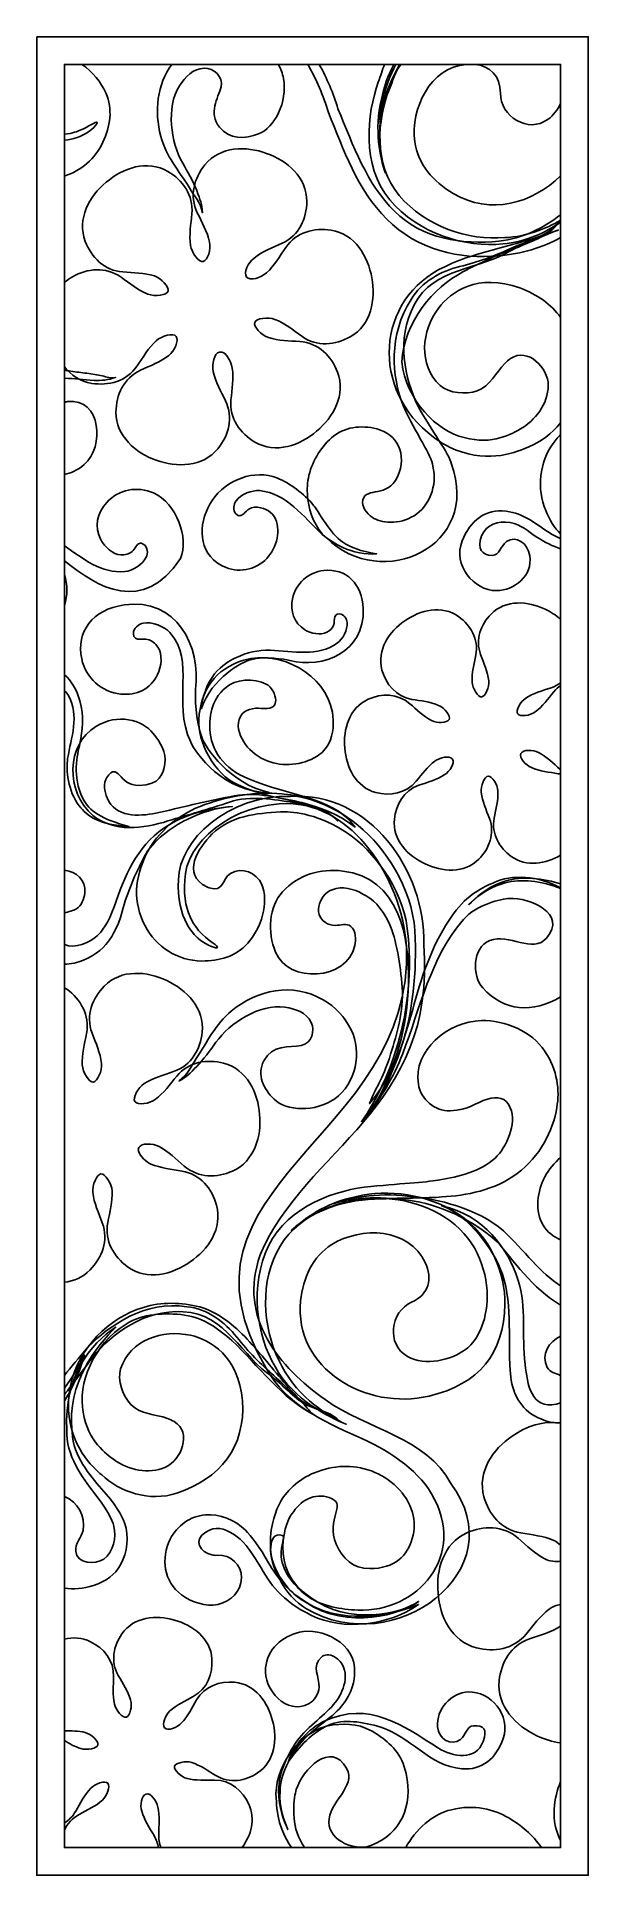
# Model space of a CAD drawing. Header units: centimetres. Extents: x -34 to 22, y -104 to 83.
import ezdxf

# ---------------------------------------------------------------- set-up
doc = ezdxf.new("R2010")
doc.units = ezdxf.units.CM
doc.header["$MEASUREMENT"] = 0
doc.layers.add('layer 1', color=7, linetype='Continuous')

msp = doc.modelspace()

# ---------------------------------------------------------------- linework, layer by layer
at = {"layer": 'layer 1', "color": 41}
for points, knots in [([(-34.3872, 83.0276), (-34.3872, 83.0276), (21.77445, 83.0276), (21.77445, 83.0276), (21.77445, 83.0276), (21.77445, 83.0276), (21.77445, -104.1779), (21.77445, -104.1779), (21.77445, -104.1779), (21.77445, -104.1779), (-34.3872, -104.1779), (-34.3872, -104.1779), (-34.3872, -104.1779), (-34.3872, -104.1779), (-34.3872, 83.0276), (-34.3872, 83.0276)], [0, 0, 0, 0, 0.2, 0.2, 0.2, 0.2, 0.4, 0.4, 0.4, 0.4, 0.6, 0.6, 0.6, 0.6, 1, 1, 1, 1]), ([(-31.57912, 68.84306), (-29.88704, 69.39094), (-28.44561, 70.58831), (-27.64683, 72.29085), (-27.64683, 72.29085), (-26.89726, 73.88684), (-26.62619, 75.63831), (-27.35409, 77.30844), (-27.35409, 77.30844), (-27.82166, 78.38114), (-28.71963, 79.48413), (-29.80418, 80.21952), (-29.80418, 80.21952), (-29.80418, 80.21952), (-31.57912, 80.21952), (-31.57912, 80.21952), (-31.57912, 80.21952), (-31.57912, 80.21952), (-31.57912, 68.84306), (-31.57912, 68.84306)], [0, 0, 0, 0, 0.166666667, 0.166666667, 0.166666667, 0.166666667, 0.333333333, 0.333333333, 0.333333333, 0.333333333, 0.5, 0.5, 0.5, 0.5, 0.666666667, 0.666666667, 0.666666667, 0.666666667, 1, 1, 1, 1]), ([(-31.57912, 80.21952), (-31.57912, 80.21952), (18.96637, 80.21952), (18.96637, 80.21952), (18.96637, 80.21952), (18.96637, 80.21952), (18.96637, -101.36982), (18.96637, -101.36982), (18.96637, -101.36982), (18.96637, -101.36982), (-31.57912, -101.36982), (-31.57912, -101.36982), (-31.57912, -101.36982), (-31.57912, -101.36982), (-31.57912, 80.21952), (-31.57912, 80.21952)], [0, 0, 0, 0, 0.2, 0.2, 0.2, 0.2, 0.4, 0.4, 0.4, 0.4, 0.6, 0.6, 0.6, 0.6, 1, 1, 1, 1]), ([(-20.62778, 80.21952), (-22.14293, 78.15829), (-22.43952, 75.47431), (-21.75943, 72.8891), (-21.75943, 72.8891), (-21.24436, 70.92815), (-19.88965, 69.33014), (-18.84734, 67.66062), (-18.84734, 67.66062), (-18.32102, 66.81724), (-17.69958, 66.1251), (-17.50277, 65.10731), (-17.50277, 65.10731), (-17.54916, 65.98765), (-17.74212, 66.39991), (-18.09777, 67.36727), (-18.09777, 67.36727), (-18.40064, 68.19099), (-19.08153, 69.40105), (-19.52084, 70.16156), (-19.52084, 70.16156), (-20.72897, 72.25155), (-21.25449, 75.83512), (-19.8544, 78.03877), (-19.8544, 78.03877), (-19.2902, 78.92661), (-18.45959, 79.78122), (-17.33523, 79.83268), (-17.33523, 79.83268), (-16.38185, 79.87613), (-15.36253, 78.95882), (-15.6183, 77.93656), (-15.6183, 77.93656), (-15.91357, 76.7576), (-16.93846, 75.28388), (-15.78726, 73.82535), (-15.78726, 73.82535), (-14.77037, 72.53649), (-13.17763, 72.60294), (-11.7898, 73.14122), (-11.7898, 73.14122), (-10.19675, 73.75992), (-8.80994, 76.39224), (-9.26333, 78.777), (-9.26333, 78.777), (-9.36037, 79.28772), (-9.53966, 79.7718), (-9.78429, 80.21952), (-9.78429, 80.21952), (-9.78429, 80.21952), (-20.62778, 80.21952), (-20.62778, 80.21952)], [0, 0, 0, 0, 0.071428571, 0.071428571, 0.071428571, 0.071428571, 0.142857143, 0.142857143, 0.142857143, 0.142857143, 0.214285714, 0.214285714, 0.214285714, 0.214285714, 0.285714286, 0.285714286, 0.285714286, 0.285714286, 0.357142857, 0.357142857, 0.357142857, 0.357142857, 0.428571429, 0.428571429, 0.428571429, 0.428571429, 0.5, 0.5, 0.5, 0.5, 0.571428571, 0.571428571, 0.571428571, 0.571428571, 0.642857143, 0.642857143, 0.642857143, 0.642857143, 0.714285714, 0.714285714, 0.714285714, 0.714285714, 0.785714286, 0.785714286, 0.785714286, 0.785714286, 0.857142857, 0.857142857, 0.857142857, 0.857142857, 1, 1, 1, 1]), ([(18.96637, 64.89762), (17.1123, 63.53324), (15.10334, 62.4617), (12.68358, 62.22611), (12.68358, 62.22611), (8.94614, 61.82144), (4.83078, 62.46101), (2.05442, 65.26684), (2.05442, 65.26684), (-0.75861, 67.98891), (-2.16214, 71.94382), (-3.7095, 75.70162), (-3.7095, 75.70162), (-4.18862, 77.28119), (-4.83669, 78.79138), (-5.62354, 80.21952), (-5.62354, 80.21952), (-5.62354, 80.21952), (-6.78072, 80.21952), (-6.78072, 80.21952), (-6.78072, 80.21952), (-5.90727, 78.68948), (-5.19436, 77.05024), (-4.6803, 75.31265), (-4.6803, 75.31265), (-3.15329, 71.56711), (-1.7839, 67.4794), (1.27091, 64.45761), (1.27091, 64.45761), (4.31499, 61.3334), (8.76422, 60.31864), (12.65035, 60.73202), (12.65035, 60.73202), (14.99273, 60.90165), (17.10295, 61.5698), (18.96637, 62.5724), (18.96637, 62.5724), (18.96637, 62.5724), (18.96637, 64.89762), (18.96637, 64.89762)], [0, 0, 0, 0, 0.090909091, 0.090909091, 0.090909091, 0.090909091, 0.181818182, 0.181818182, 0.181818182, 0.181818182, 0.272727273, 0.272727273, 0.272727273, 0.272727273, 0.363636364, 0.363636364, 0.363636364, 0.363636364, 0.454545455, 0.454545455, 0.454545455, 0.454545455, 0.545454545, 0.545454545, 0.545454545, 0.545454545, 0.636363636, 0.636363636, 0.636363636, 0.636363636, 0.727272727, 0.727272727, 0.727272727, 0.727272727, 0.818181818, 0.818181818, 0.818181818, 0.818181818, 1, 1, 1, 1]), ([(1.02669, 80.21952), (0.82431, 79.64883), (0.61139, 79.03945), (0.39229, 78.39461), (0.39229, 78.39461), (-0.75132, 75.19333), (-1.36404, 69.97315), (1.55676, 66.42402), (1.55676, 66.42402), (4.44688, 62.98145), (9.30107, 61.51958), (13.08004, 61.92881), (13.08004, 61.92881), (15.39351, 62.1086), (17.41452, 63.10964), (18.96637, 64.15802), (18.96637, 64.15802), (18.96637, 64.15802), (18.96637, 64.34517), (18.96637, 64.34517), (18.96637, 64.34517), (17.45127, 63.46576), (15.49975, 62.68581), (13.26531, 62.57435), (13.26531, 62.57435), (9.59098, 62.26885), (5.13851, 63.69233), (2.53141, 66.87275), (2.53141, 66.87275), (-0.15075, 70.08498), (0.32878, 74.59893), (1.48798, 77.62316), (1.48798, 77.62316), (1.84565, 78.5499), (2.20403, 79.42021), (2.54296, 80.21952), (2.54296, 80.21952), (2.54296, 80.21952), (1.02669, 80.21952), (1.02669, 80.21952)], [0, 0, 0, 0, 0.090909091, 0.090909091, 0.090909091, 0.090909091, 0.181818182, 0.181818182, 0.181818182, 0.181818182, 0.272727273, 0.272727273, 0.272727273, 0.272727273, 0.363636364, 0.363636364, 0.363636364, 0.363636364, 0.454545455, 0.454545455, 0.454545455, 0.454545455, 0.545454545, 0.545454545, 0.545454545, 0.545454545, 0.636363636, 0.636363636, 0.636363636, 0.636363636, 0.727272727, 0.727272727, 0.727272727, 0.727272727, 0.818181818, 0.818181818, 0.818181818, 0.818181818, 1, 1, 1, 1]), ([(1.97865, 80.21952), (1.36937, 79.05991), (0.94221, 77.85421), (0.71329, 76.69045), (0.71329, 76.69045), (-0.04641, 73.5002), (0.59042, 70.7517), (1.08463, 69.20129), (1.08463, 69.20129), (0.62679, 70.76497), (0.13926, 73.49129), (1.03226, 76.50194), (1.03226, 76.50194), (1.34698, 77.75454), (1.90987, 79.03357), (2.67586, 80.21952), (2.67586, 80.21952), (2.67586, 80.21952), (1.97865, 80.21952), (1.97865, 80.21952)], [0, 0, 0, 0, 0.166666667, 0.166666667, 0.166666667, 0.166666667, 0.333333333, 0.333333333, 0.333333333, 0.333333333, 0.5, 0.5, 0.5, 0.5, 0.666666667, 0.666666667, 0.666666667, 0.666666667, 1, 1, 1, 1]), ([(2.17445, 80.21952), (0.99175, 77.86799), (0.50078, 75.59901), (0.39644, 74.21118), (0.39644, 74.21118), (0.52134, 75.60427), (1.28317, 77.93899), (2.57639, 80.21952), (2.57639, 80.21952), (2.57639, 80.21952), (2.17445, 80.21952), (2.17445, 80.21952)], [0, 0, 0, 0, 0.25, 0.25, 0.25, 0.25, 0.5, 0.5, 0.5, 0.5, 1, 1, 1, 1]), ([(9.32792, 80.21952), (5.6861, 79.8972), (3.6733, 75.7471), (4.11504, 72.34211), (4.11504, 72.34211), (4.4096, 70.07769), (5.99941, 68.2547), (8.0109, 67.07747), (8.0109, 67.07747), (11.84564, 64.83194), (16.07808, 66.04072), (18.96637, 68.88091), (18.96637, 68.88091), (18.96637, 68.88091), (18.96637, 76.22328), (18.96637, 76.22328), (18.96637, 76.22328), (18.65421, 75.59055), (18.22799, 75.03357), (17.68495, 74.62821), (17.68495, 74.62821), (15.66232, 73.11782), (12.81303, 74.94576), (12.83086, 77.28717), (12.83086, 77.28717), (12.84403, 79.04492), (11.77132, 80.06697), (10.19996, 80.21952), (10.19996, 80.21952), (10.19996, 80.21952), (9.32792, 80.21952), (9.32792, 80.21952)], [0, 0, 0, 0, 0.111111111, 0.111111111, 0.111111111, 0.111111111, 0.222222222, 0.222222222, 0.222222222, 0.222222222, 0.333333333, 0.333333333, 0.333333333, 0.333333333, 0.444444444, 0.444444444, 0.444444444, 0.444444444, 0.555555556, 0.555555556, 0.555555556, 0.555555556, 0.666666667, 0.666666667, 0.666666667, 0.666666667, 0.777777778, 0.777777778, 0.777777778, 0.777777778, 1, 1, 1, 1]), ([(-31.57912, 72.499), (-30.57521, 72.59136), (-29.94194, 72.88364), (-29.84885, 72.93731), (-29.84885, 72.93731), (-28.7171, 73.45968), (-28.14833, 74.23022), (-28.24497, 74.30964), (-28.24497, 74.30964), (-28.37381, 74.44274), (-29.03891, 73.87073), (-30.07292, 73.47518), (-30.07292, 73.47518), (-30.1552, 73.43353), (-30.70157, 73.1823), (-31.57912, 73.10052), (-31.57912, 73.10052), (-31.57912, 73.10052), (-31.57912, 72.499), (-31.57912, 72.499)], [0, 0, 0, 0, 0.166666667, 0.166666667, 0.166666667, 0.166666667, 0.333333333, 0.333333333, 0.333333333, 0.333333333, 0.5, 0.5, 0.5, 0.5, 0.666666667, 0.666666667, 0.666666667, 0.666666667, 1, 1, 1, 1]), ([(-15.94153, 41.08428), (-14.85688, 42.41599), (-14.32964, 44.23968), (-15.16399, 45.9634), (-15.16399, 45.9634), (-15.63197, 46.93278), (-16.19132, 47.89577), (-16.41325, 48.94255), (-16.41325, 48.94255), (-16.57167, 49.6902), (-16.34488, 50.79095), (-15.77085, 50.92152), (-15.77085, 50.92152), (-15.19642, 51.05027), (-14.59128, 50.04635), (-14.47895, 49.29039), (-14.47895, 49.29039), (-14.32082, 48.23258), (-14.50963, 47.13466), (-14.60941, 46.06287), (-14.60941, 46.06287), (-14.78992, 44.15591), (-13.66029, 42.63164), (-12.17998, 41.76163), (-12.17998, 41.76163), (-10.06173, 40.51774), (-7.55096, 41.4153), (-5.88883, 42.86228), (-5.88883, 42.86228), (-4.18446, 44.26146), (-2.88213, 46.58696), (-3.7566, 48.88177), (-3.7566, 48.88177), (-4.3669, 50.48708), (-5.68391, 51.85464), (-7.59279, 51.99453), (-7.59279, 51.99453), (-8.66763, 52.07455), (-9.78013, 52.07172), (-10.79702, 52.40254), (-10.79702, 52.40254), (-11.52462, 52.63946), (-12.3454, 53.54422), (-12.1894, 53.94758), (-12.1894, 53.94758), (-12.03371, 54.35184), (-10.84311, 54.53193), (-10.13152, 54.25166), (-10.13152, 54.25166), (-9.13702, 53.85924), (-8.28058, 53.14755), (-7.40439, 52.5245), (-7.40439, 52.5245), (-5.84133, 51.41634), (-3.95625, 51.6324), (-2.46298, 52.47861), (-2.46298, 52.47861), (-0.32558, 53.6911), (0.15212, 56.3141), (-0.26905, 58.47732), (-0.26905, 58.47732), (-0.62915, 60.65119), (-1.99257, 62.94286), (-4.41724, 63.33375), (-4.41724, 63.33375), (-6.1135, 63.60614), (-7.95431, 63.15143), (-9.03198, 61.568), (-9.03198, 61.568), (-9.63671, 60.67672), (-10.19149, 59.71159), (-10.98756, 58.99696), (-10.98756, 58.99696), (-11.555, 58.48503), (-12.68636, 58.1224), (-13.02164, 58.56383), (-13.02164, 58.56383), (-13.356, 59.00426), (-12.85379, 60.02013), (-12.25505, 60.49713), (-12.25505, 60.49713), (-11.41845, 61.16333), (-10.37331, 61.54824), (-9.39664, 61.99698), (-9.39664, 61.99698), (-7.6553, 62.79487), (-6.89833, 64.53682), (-6.88445, 66.25304), (-6.88445, 66.25304), (-6.86662, 68.70951), (-8.89999, 70.43485), (-10.9834, 71.1511), (-10.9834, 71.1511), (-13.04574, 71.92721), (-15.71189, 71.89196), (-17.26372, 69.98642), (-17.26372, 69.98642), (-18.34726, 68.65481), (-18.87388, 66.83153), (-18.04054, 65.10862), (-18.04054, 65.10862), (-17.57215, 64.13802), (-17.01352, 63.17604), (-16.79118, 62.12906), (-16.79118, 62.12906), (-16.63387, 61.38182), (-16.96641, 60.26476), (-17.43328, 60.15131), (-17.43328, 60.15131), (-17.90095, 60.03684), (-18.61244, 61.02497), (-18.72518, 61.78133), (-18.72518, 61.78133), (-18.8829, 62.83832), (-18.6952, 63.93584), (-18.59471, 65.00804), (-18.59471, 65.00804), (-18.41492, 66.91398), (-19.54455, 68.44088), (-21.02526, 69.30978), (-21.02526, 69.30978), (-23.1424, 70.55417), (-25.65397, 69.6561), (-27.31671, 68.20953), (-27.31671, 68.20953), (-29.01834, 66.81157), (-30.3224, 64.48475), (-29.44925, 62.18913), (-29.44925, 62.18913), (-28.83582, 60.58495), (-27.52051, 59.21677), (-25.61133, 59.07618), (-25.61133, 59.07618), (-24.53721, 58.99767), (-23.42399, 58.9997), (-22.40751, 58.66888), (-22.40751, 58.66888), (-21.68022, 58.43144), (-20.90654, 57.54228), (-21.01544, 57.12262), (-21.01544, 57.12262), (-21.12402, 56.70418), (-22.36071, 56.53947), (-23.0726, 56.81975), (-23.0726, 56.81975), (-24.06752, 57.21217), (-24.92354, 57.92335), (-25.80187, 58.54681), (-25.80187, 58.54681), (-27.36281, 59.65547), (-29.2497, 59.43992), (-30.74287, 58.5927), (-30.74287, 58.5927), (-31.05671, 58.41462), (-31.33448, 58.20583), (-31.57912, 57.97267), (-31.57912, 57.97267), (-31.57912, 57.97267), (-31.57912, 49.42488), (-31.57912, 49.42488), (-31.57912, 49.42488), (-30.89543, 48.56774), (-29.9671, 47.92792), (-28.7873, 47.73755), (-28.7873, 47.73755), (-27.09163, 47.46518), (-25.24941, 47.91938), (-24.17255, 49.50382), (-24.17255, 49.50382), (-23.56813, 50.3951), (-23.01366, 51.35962), (-22.21759, 52.07465), (-22.21759, 52.07465), (-21.64953, 52.58588), (-20.46824, 52.91326), (-20.1835, 52.50829), (-20.1835, 52.50829), (-19.89776, 52.10342), (-20.35064, 51.05117), (-20.94909, 50.57449), (-20.94909, 50.57449), (-21.78597, 49.90929), (-22.83041, 49.52215), (-23.80962, 49.07444), (-23.80962, 49.07444), (-25.55065, 48.27634), (-26.30682, 46.53571), (-26.32008, 44.81857), (-26.32008, 44.81857), (-26.33791, 42.3621), (-24.30485, 40.63606), (-22.22144, 39.91981), (-22.22144, 39.91981), (-20.15808, 39.14542), (-17.49163, 39.17966), (-15.94153, 41.08428)], [0, 0, 0, 0, 0.02, 0.02, 0.02, 0.02, 0.04, 0.04, 0.04, 0.04, 0.06, 0.06, 0.06, 0.06, 0.08, 0.08, 0.08, 0.08, 0.1, 0.1, 0.1, 0.1, 0.12, 0.12, 0.12, 0.12, 0.14, 0.14, 0.14, 0.14, 0.16, 0.16, 0.16, 0.16, 0.18, 0.18, 0.18, 0.18, 0.2, 0.2, 0.2, 0.2, 0.22, 0.22, 0.22, 0.22, 0.24, 0.24, 0.24, 0.24, 0.26, 0.26, 0.26, 0.26, 0.28, 0.28, 0.28, 0.28, 0.3, 0.3, 0.3, 0.3, 0.32, 0.32, 0.32, 0.32, 0.34, 0.34, 0.34, 0.34, 0.36, 0.36, 0.36, 0.36, 0.38, 0.38, 0.38, 0.38, 0.4, 0.4, 0.4, 0.4, 0.42, 0.42, 0.42, 0.42, 0.44, 0.44, 0.44, 0.44, 0.46, 0.46, 0.46, 0.46, 0.48, 0.48, 0.48, 0.48, 0.5, 0.5, 0.5, 0.5, 0.52, 0.52, 0.52, 0.52, 0.54, 0.54, 0.54, 0.54, 0.56, 0.56, 0.56, 0.56, 0.58, 0.58, 0.58, 0.58, 0.6, 0.6, 0.6, 0.6, 0.62, 0.62, 0.62, 0.62, 0.64, 0.64, 0.64, 0.64, 0.66, 0.66, 0.66, 0.66, 0.68, 0.68, 0.68, 0.68, 0.7, 0.7, 0.7, 0.7, 0.72, 0.72, 0.72, 0.72, 0.74, 0.74, 0.74, 0.74, 0.76, 0.76, 0.76, 0.76, 0.78, 0.78, 0.78, 0.78, 0.8, 0.8, 0.8, 0.8, 0.82, 0.82, 0.82, 0.82, 0.84, 0.84, 0.84, 0.84, 0.86, 0.86, 0.86, 0.86, 0.88, 0.88, 0.88, 0.88, 0.9, 0.9, 0.9, 0.9, 0.92, 0.92, 0.92, 0.92, 0.94, 0.94, 0.94, 0.94, 0.96, 0.96, 0.96, 0.96, 1, 1, 1, 1]), ([(-6.72775, 38.08497), (-6.85862, 37.40063), (-6.8652, 36.69168), (-6.77829, 35.92347), (-6.77829, 35.92347), (-6.6143, 34.47709), (-6.00046, 33.0368), (-4.92806, 32.02963), (-4.92806, 32.02963), (0.82228, 26.39507), (10.90344, 31.19264), (7.84275, 39.51392), (7.84275, 39.51392), (7.61909, 40.59827), (5.81698, 42.87049), (4.39137, 45.51183), (4.39137, 45.51183), (3.12925, 48.13534), (2.1472, 52.21585), (4.05922, 55.72345), (4.05922, 55.72345), (5.9363, 59.5638), (10.91428, 59.34572), (13.77866, 61.20456), (13.77866, 61.20456), (15.35135, 61.99161), (16.98532, 62.43771), (18.00251, 63.30043), (18.00251, 63.30043), (18.34285, 63.61047), (18.65788, 63.93755), (18.96637, 64.24775), (18.96637, 64.24775), (18.96637, 64.24775), (18.96637, 64.29912), (18.96637, 64.29912), (18.96637, 64.29912), (18.64985, 63.9938), (18.32805, 63.67246), (17.98337, 63.37123), (17.98337, 63.37123), (16.9916, 62.55065), (15.38143, 62.15844), (13.80064, 61.43146), (13.80064, 61.43146), (12.20132, 60.71146), (10.55448, 60.08445), (8.67255, 59.62843), (8.67255, 59.62843), (6.80732, 59.19094), (4.7857, 58.07671), (3.73711, 56.27642), (3.73711, 56.27642), (1.4269, 52.71078), (1.75621, 48.39789), (2.91997, 45.47526), (2.91997, 45.47526), (4.26384, 42.52559), (5.83541, 40.40956), (5.95544, 39.31032), (5.95544, 39.31032), (6.45796, 37.35302), (5.53426, 35.13368), (4.0341, 34.26184), (4.0341, 34.26184), (2.52128, 33.2955), (0.62223, 33.49009), (-0.24282, 34.09835), (-0.24282, 34.09835), (-0.75273, 34.46494), (-1.35533, 35.19111), (-1.17422, 35.87879), (-1.17422, 35.87879), (-0.82526, 37.20291), (1.35397, 36.05748), (2.33743, 38.21199), (2.33743, 38.21199), (3.41327, 40.56869), (2.2484, 42.57705), (0.24957, 43.09537), (0.24957, 43.09537), (-1.37802, 43.51715), (-3.0992, 43.31315), (-4.36588, 42.1818), (-4.36588, 42.1818), (-5.55689, 41.11902), (-6.42691, 39.65715), (-6.72775, 38.08497)], [0, 0, 0, 0, 0.043478261, 0.043478261, 0.043478261, 0.043478261, 0.086956522, 0.086956522, 0.086956522, 0.086956522, 0.130434783, 0.130434783, 0.130434783, 0.130434783, 0.173913043, 0.173913043, 0.173913043, 0.173913043, 0.217391304, 0.217391304, 0.217391304, 0.217391304, 0.260869565, 0.260869565, 0.260869565, 0.260869565, 0.304347826, 0.304347826, 0.304347826, 0.304347826, 0.347826087, 0.347826087, 0.347826087, 0.347826087, 0.391304348, 0.391304348, 0.391304348, 0.391304348, 0.434782609, 0.434782609, 0.434782609, 0.434782609, 0.47826087, 0.47826087, 0.47826087, 0.47826087, 0.52173913, 0.52173913, 0.52173913, 0.52173913, 0.565217391, 0.565217391, 0.565217391, 0.565217391, 0.608695652, 0.608695652, 0.608695652, 0.608695652, 0.652173913, 0.652173913, 0.652173913, 0.652173913, 0.695652174, 0.695652174, 0.695652174, 0.695652174, 0.739130435, 0.739130435, 0.739130435, 0.739130435, 0.782608696, 0.782608696, 0.782608696, 0.782608696, 0.826086957, 0.826086957, 0.826086957, 0.826086957, 0.869565217, 0.869565217, 0.869565217, 0.869565217, 0.913043478, 0.913043478, 0.913043478, 0.913043478, 1, 1, 1, 1]), ([(13.26733, 49.75492), (13.44713, 49.93999), (13.64111, 50.11178), (13.85777, 50.25967), (13.85777, 50.25967), (15.6135, 51.45716), (17.72091, 49.3147), (17.69853, 47.51491), (17.69853, 47.51491), (17.67523, 45.65911), (16.3966, 43.9361), (14.82098, 43.05931), (14.82098, 43.05931), (14.07555, 42.64471), (12.0041, 41.39363), (9.14366, 42.22161), (9.14366, 42.22161), (6.31007, 42.86128), (3.28585, 45.97191), (2.77604, 49.92783), (2.77604, 49.92783), (3.01732, 54.02932), (6.01814, 57.489), (9.00773, 59.07769), (9.00773, 59.07769), (14.16115, 61.81627), (21.55589, 64.33109), (17.59075, 62.95998), (17.59075, 62.95998), (17.05055, 62.7736), (16.50681, 62.59826), (15.96144, 62.4295), (15.96144, 62.4295), (14.95955, 62.11985), (13.94924, 61.84078), (12.93762, 61.56304), (12.93762, 61.56304), (11.01061, 61.03459), (9.03194, 60.52721), (7.2282, 59.64828), (7.2282, 59.64828), (0.04364, 56.31683), (-0.39638, 47.00834), (6.00467, 42.25736), (6.00467, 42.25736), (6.70502, 41.71625), (7.51121, 41.27988), (8.33058, 40.94591), (8.33058, 40.94591), (11.67469, 39.58442), (14.63743, 40.75153), (15.72482, 41.28596), (15.72482, 41.28596), (16.89709, 41.7524), (18.06485, 42.60124), (18.96637, 43.70981), (18.96637, 43.70981), (18.96637, 43.70981), (18.96637, 54.45783), (18.96637, 54.45783), (18.96637, 54.45783), (18.00141, 55.75684), (16.6182, 56.78728), (14.79687, 57.45507), (14.79687, 57.45507), (10.54993, 59.01216), (7.74915, 57.03399), (6.55085, 55.42666), (6.55085, 55.42666), (4.80525, 53.08546), (4.41092, 49.63226), (6.69458, 47.52433), (6.69458, 47.52433), (7.57361, 46.71246), (9.36448, 46.56832), (10.44802, 46.96995), (10.44802, 46.96995), (11.80171, 47.47126), (12.34475, 48.80114), (13.26733, 49.75492)], [0, 0, 0, 0, 0.047619048, 0.047619048, 0.047619048, 0.047619048, 0.095238095, 0.095238095, 0.095238095, 0.095238095, 0.142857143, 0.142857143, 0.142857143, 0.142857143, 0.19047619, 0.19047619, 0.19047619, 0.19047619, 0.238095238, 0.238095238, 0.238095238, 0.238095238, 0.285714286, 0.285714286, 0.285714286, 0.285714286, 0.333333333, 0.333333333, 0.333333333, 0.333333333, 0.380952381, 0.380952381, 0.380952381, 0.380952381, 0.428571429, 0.428571429, 0.428571429, 0.428571429, 0.476190476, 0.476190476, 0.476190476, 0.476190476, 0.523809524, 0.523809524, 0.523809524, 0.523809524, 0.571428571, 0.571428571, 0.571428571, 0.571428571, 0.619047619, 0.619047619, 0.619047619, 0.619047619, 0.666666667, 0.666666667, 0.666666667, 0.666666667, 0.714285714, 0.714285714, 0.714285714, 0.714285714, 0.761904762, 0.761904762, 0.761904762, 0.761904762, 0.80952381, 0.80952381, 0.80952381, 0.80952381, 0.857142857, 0.857142857, 0.857142857, 0.857142857, 0.904761905, 0.904761905, 0.904761905, 0.904761905, 1, 1, 1, 1]), ([(-31.57912, 48.25662), (-30.57602, 48.22907), (-29.55623, 48.06901), (-28.55594, 48.03252), (-28.55594, 48.03252), (-27.74914, 48.00325), (-27.14188, 48.06646), (-26.35746, 48.34005), (-26.35746, 48.34005), (-26.74309, 48.17515), (-27.32228, 48.40164), (-27.69818, 48.48936), (-27.69818, 48.48936), (-28.21883, 48.6103), (-28.75691, 48.67837), (-29.28455, 48.75951), (-29.28455, 48.75951), (-29.82019, 48.84095), (-30.37578, 48.87964), (-30.91497, 48.97304), (-30.91497, 48.97304), (-31.13218, 49.01068), (-31.3543, 49.04168), (-31.57912, 49.06454), (-31.57912, 49.06454), (-31.57912, 49.06454), (-31.57912, 48.25662), (-31.57912, 48.25662)], [0, 0, 0, 0, 0.125, 0.125, 0.125, 0.125, 0.25, 0.25, 0.25, 0.25, 0.375, 0.375, 0.375, 0.375, 0.5, 0.5, 0.5, 0.5, 0.625, 0.625, 0.625, 0.625, 0.75, 0.75, 0.75, 0.75, 1, 1, 1, 1]), ([(-31.57912, 38.46021), (-30.92218, 38.57424), (-30.2491, 38.8736), (-29.5627, 39.4574), (-29.5627, 39.4574), (-28.49871, 40.36317), (-28.08411, 42.09367), (-28.32519, 43.45921), (-28.32519, 43.45921), (-28.58805, 44.94003), (-29.52775, 46.09528), (-31.24894, 45.87406), (-31.24894, 45.87406), (-31.36638, 45.85894), (-31.47616, 45.83421), (-31.57912, 45.80124), (-31.57912, 45.80124), (-31.57912, 45.80124), (-31.57912, 38.46021), (-31.57912, 38.46021)], [0, 0, 0, 0, 0.166666667, 0.166666667, 0.166666667, 0.166666667, 0.333333333, 0.333333333, 0.333333333, 0.333333333, 0.5, 0.5, 0.5, 0.5, 0.666666667, 0.666666667, 0.666666667, 0.666666667, 1, 1, 1, 1]), ([(18.96637, 32.39771), (18.33751, 33.02285), (17.81961, 33.81436), (17.45532, 34.80356), (17.45532, 34.80356), (16.45343, 36.91027), (16.9294, 39.85528), (18.09185, 41.48105), (18.09185, 41.48105), (18.35424, 41.848), (18.64751, 42.20134), (18.96637, 42.53383), (18.96637, 42.53383), (18.96637, 42.53383), (18.96637, 32.39771), (18.96637, 32.39771)], [0, 0, 0, 0, 0.2, 0.2, 0.2, 0.2, 0.4, 0.4, 0.4, 0.4, 0.6, 0.6, 0.6, 0.6, 1, 1, 1, 1]), ([(-13.27608, 34.48742), (-13.52243, 34.26671), (-13.79187, 34.12682), (-14.10102, 34.45258), (-14.10102, 34.45258), (-14.43782, 34.80832), (-14.35608, 35.41467), (-14.09474, 35.77335), (-14.09474, 35.77335), (-13.59607, 36.45688), (-12.47971, 36.87877), (-11.68132, 36.80928), (-11.68132, 36.80928), (-8.93251, 36.56921), (-7.27281, 34.13198), (-5.30568, 32.36015), (-5.30568, 32.36015), (-4.73094, 31.84244), (-3.93427, 31.34104), (-3.21924, 31.01467), (-3.21924, 31.01467), (-2.24064, 30.56807), (-0.84167, 30.27806), (0.22161, 30.37642), (0.22161, 30.37642), (-1.42695, 30.63857), (-2.42357, 31.03584), (-3.21853, 31.55426), (-3.21853, 31.55426), (-4.46647, 32.36988), (-5.80162, 34.84864), (-6.19008, 35.31327), (-6.19008, 35.31327), (-7.20596, 36.52819), (-8.54415, 37.5388), (-9.9261, 38.09875), (-9.9261, 38.09875), (-12.17796, 39.01141), (-15.10535, 37.94468), (-16.53643, 35.79867), (-16.53643, 35.79867), (-17.81789, 33.87743), (-18.13504, 30.9622), (-16.00777, 29.4745), (-16.00777, 29.4745), (-14.53587, 28.44454), (-12.77144, 28.45923), (-11.37703, 29.53163), (-11.37703, 29.53163), (-10.21104, 30.42808), (-9.53966, 32.21774), (-9.97583, 33.65499), (-9.97583, 33.65499), (-10.21043, 34.42726), (-10.81728, 34.90556), (-11.58843, 35.06956), (-11.58843, 35.06956), (-11.99117, 35.15434), (-12.44173, 35.15323), (-12.77944, 34.94132), (-12.77944, 34.94132), (-12.93797, 34.84134), (-13.10125, 34.64413), (-13.27608, 34.48742)], [0, 0, 0, 0, 0.058823529, 0.058823529, 0.058823529, 0.058823529, 0.117647059, 0.117647059, 0.117647059, 0.117647059, 0.176470588, 0.176470588, 0.176470588, 0.176470588, 0.235294118, 0.235294118, 0.235294118, 0.235294118, 0.294117647, 0.294117647, 0.294117647, 0.294117647, 0.352941176, 0.352941176, 0.352941176, 0.352941176, 0.411764706, 0.411764706, 0.411764706, 0.411764706, 0.470588235, 0.470588235, 0.470588235, 0.470588235, 0.529411765, 0.529411765, 0.529411765, 0.529411765, 0.588235294, 0.588235294, 0.588235294, 0.588235294, 0.647058824, 0.647058824, 0.647058824, 0.647058824, 0.705882353, 0.705882353, 0.705882353, 0.705882353, 0.764705882, 0.764705882, 0.764705882, 0.764705882, 0.823529412, 0.823529412, 0.823529412, 0.823529412, 0.882352941, 0.882352941, 0.882352941, 0.882352941, 1, 1, 1, 1]), ([(-24.27719, 31.14645), (-24.07481, 31.40799), (-23.83545, 31.59448), (-23.47221, 31.3305), (-23.47221, 31.3305), (-23.07646, 31.04161), (-23.04678, 30.43051), (-23.23873, 30.0304), (-23.23873, 30.0304), (-23.6048, 29.26776), (-24.62625, 28.65007), (-25.42363, 28.57339), (-25.42363, 28.57339), (-27.79284, 28.34648), (-29.662, 29.87433), (-31.57912, 31.18769), (-31.57912, 31.18769), (-31.57912, 31.18769), (-31.57912, 29.67948), (-31.57912, 29.67948), (-31.57912, 29.67948), (-28.22996, 26.97388), (-23.56319, 24.10352), (-19.76607, 29.88433), (-19.76607, 29.88433), (-18.85463, 32.00603), (-20.13914, 35.49509), (-22.50101, 36.57185), (-22.50101, 36.57185), (-24.13558, 37.31737), (-26.08458, 36.92151), (-27.2612, 35.61371), (-27.2612, 35.61371), (-28.24466, 34.52024), (-28.54682, 33.13647), (-27.85691, 31.80213), (-27.85691, 31.80213), (-27.48597, 31.08537), (-26.6191, 30.2887), (-25.83083, 30.26743), (-25.83083, 30.26743), (-25.41938, 30.2573), (-24.97652, 30.33995), (-24.68308, 30.6099), (-24.68308, 30.6099), (-24.54521, 30.73672), (-24.42032, 30.96027), (-24.27719, 31.14645)], [0, 0, 0, 0, 0.076923077, 0.076923077, 0.076923077, 0.076923077, 0.153846154, 0.153846154, 0.153846154, 0.153846154, 0.230769231, 0.230769231, 0.230769231, 0.230769231, 0.307692308, 0.307692308, 0.307692308, 0.307692308, 0.384615385, 0.384615385, 0.384615385, 0.384615385, 0.461538462, 0.461538462, 0.461538462, 0.461538462, 0.538461538, 0.538461538, 0.538461538, 0.538461538, 0.615384615, 0.615384615, 0.615384615, 0.615384615, 0.692307692, 0.692307692, 0.692307692, 0.692307692, 0.769230769, 0.769230769, 0.769230769, 0.769230769, 0.846153846, 0.846153846, 0.846153846, 0.846153846, 1, 1, 1, 1]), ([(11.99994, 30.22043), (10.94852, 30.22113), (10.40031, 30.892), (10.91884, 32.19616), (10.91884, 32.19616), (11.39694, 33.39568), (12.62209, 33.74555), (13.80865, 33.55775), (13.80865, 33.55775), (14.97525, 33.3736), (15.55728, 32.70698), (16.53233, 32.08778), (16.53233, 32.08778), (17.37397, 31.55284), (18.17242, 31.15571), (18.96637, 30.87833), (18.96637, 30.87833), (18.96637, 30.87833), (18.96637, 31.90872), (18.96637, 31.90872), (18.96637, 31.90872), (18.60971, 32.06211), (18.25774, 32.24557), (17.91074, 32.46479), (17.91074, 32.46479), (16.42516, 33.40318), (15.24499, 34.49127), (13.41218, 34.71726), (13.41218, 34.71726), (11.3153, 34.97576), (9.74494, 33.76652), (8.93773, 31.70134), (8.93773, 31.70134), (7.97007, 29.22694), (10.0935, 26.62713), (12.42882, 26.62662), (12.42882, 26.62662), (14.22284, 26.62642), (16.16312, 28.15262), (15.81376, 30.18102), (15.81376, 30.18102), (15.59152, 31.47394), (14.45662, 32.3164), (13.45614, 31.61949), (13.45614, 31.61949), (12.79378, 31.16003), (12.80331, 30.21891), (11.99994, 30.22043)], [0, 0, 0, 0, 0.076923077, 0.076923077, 0.076923077, 0.076923077, 0.153846154, 0.153846154, 0.153846154, 0.153846154, 0.230769231, 0.230769231, 0.230769231, 0.230769231, 0.307692308, 0.307692308, 0.307692308, 0.307692308, 0.384615385, 0.384615385, 0.384615385, 0.384615385, 0.461538462, 0.461538462, 0.461538462, 0.461538462, 0.538461538, 0.538461538, 0.538461538, 0.538461538, 0.615384615, 0.615384615, 0.615384615, 0.615384615, 0.692307692, 0.692307692, 0.692307692, 0.692307692, 0.769230769, 0.769230769, 0.769230769, 0.769230769, 0.846153846, 0.846153846, 0.846153846, 0.846153846, 1, 1, 1, 1]), ([(-31.57912, 28.32037), (-31.23047, 27.20753), (-31.23276, 26.11482), (-31.57912, 25.16546), (-31.57912, 25.16546), (-31.57912, 25.16546), (-31.57912, 28.32037), (-31.57912, 28.32037)], [0, 0, 0, 0, 0.333333333, 0.333333333, 0.333333333, 0.333333333, 1, 1, 1, 1]), ([(-4.06899, 23.75535), (-4.03303, 24.04445), (-3.93457, 24.29363), (-3.54024, 24.25605), (-3.54024, 24.25605), (-3.10994, 24.21401), (-2.81305, 23.76295), (-2.77982, 23.37307), (-2.77982, 23.37307), (-2.71601, 22.62937), (-3.21539, 21.70213), (-3.78658, 21.28622), (-3.78658, 21.28622), (-5.75513, 19.85473), (-8.27258, 20.46736), (-10.60649, 20.55771), (-10.60649, 20.55771), (-11.83589, 20.60542), (-13.0265, 20.30772), (-14.03923, 19.83123), (-14.03923, 19.83123), (-14.89739, 19.42748), (-17.22603, 18.31507), (-17.62452, 14.61288), (-17.62452, 14.61288), (-16.5654, 17.76373), (-13.43279, 19.37926), (-12.62426, 19.59633), (-12.62426, 19.59633), (-11.09158, 20.00779), (-9.15545, 19.61517), (-8.62782, 19.5308), (-8.62782, 19.5308), (-5.23103, 18.61986), (-0.99635, 20.37741), (-1.13968, 24.7691), (-1.13968, 24.7691), (-1.22942, 27.34915), (-2.87545, 28.91414), (-5.15283, 28.67347), (-5.15283, 28.67347), (-6.72836, 28.50664), (-8.0318, 27.33244), (-8.33953, 25.81111), (-8.33953, 25.81111), (-8.59571, 24.53947), (-8.20522, 23.35281), (-7.08329, 22.64841), (-7.08329, 22.64841), (-6.47998, 22.26998), (-5.4638, 22.05362), (-4.85554, 22.39072), (-4.85554, 22.39072), (-4.53798, 22.56728), (-4.23926, 22.82933), (-4.13696, 23.16562), (-4.13696, 23.16562), (-4.08915, 23.32333), (-4.09441, 23.54963), (-4.06899, 23.75535)], [0, 0, 0, 0, 0.0625, 0.0625, 0.0625, 0.0625, 0.125, 0.125, 0.125, 0.125, 0.1875, 0.1875, 0.1875, 0.1875, 0.25, 0.25, 0.25, 0.25, 0.3125, 0.3125, 0.3125, 0.3125, 0.375, 0.375, 0.375, 0.375, 0.4375, 0.4375, 0.4375, 0.4375, 0.5, 0.5, 0.5, 0.5, 0.5625, 0.5625, 0.5625, 0.5625, 0.625, 0.625, 0.625, 0.625, 0.6875, 0.6875, 0.6875, 0.6875, 0.75, 0.75, 0.75, 0.75, 0.8125, 0.8125, 0.8125, 0.8125, 0.875, 0.875, 0.875, 0.875, 1, 1, 1, 1]), ([(-23.85328, 21.67073), (-24.21692, 21.67721), (-24.53893, 21.76604), (-24.54491, 22.26036), (-24.54491, 22.26036), (-24.55018, 22.79944), (-24.03014, 23.22731), (-23.55071, 23.32101), (-23.55071, 23.32101), (-22.63714, 23.49948), (-21.4199, 23.00365), (-20.82773, 22.35061), (-20.82773, 22.35061), (-18.15621, 19.39962), (-20.65321, 15.45453), (-18.70523, 11.1926), (-18.70523, 11.1926), (-18.25082, 10.09984), (-15.34967, 6.07352), (-10.70413, 6.07352), (-10.70413, 6.07352), (-14.75396, 6.96693), (-17.1761, 10.63832), (-17.55301, 11.61236), (-17.55301, 11.61236), (-18.26764, 13.45854), (-18.25406, 15.89), (-18.21952, 16.5558), (-18.21952, 16.5558), (-17.64286, 20.96177), (-20.15048, 25.97774), (-25.50173, 25.16972), (-25.50173, 25.16972), (-28.69026, 24.71481), (-30.41245, 22.46396), (-29.81006, 19.67119), (-29.81006, 19.67119), (-29.39313, 17.7381), (-27.76241, 16.27805), (-25.83428, 16.09917), (-25.83428, 16.09917), (-24.22249, 15.95016), (-22.80215, 16.59328), (-22.078, 18.07956), (-22.078, 18.07956), (-21.68893, 18.87836), (-21.55604, 20.16722), (-22.05572, 20.87719), (-22.05572, 20.87719), (-22.31716, 21.24712), (-22.68141, 21.58331), (-23.11241, 21.66536), (-23.11241, 21.66536), (-23.3148, 21.70355), (-23.59467, 21.66657), (-23.85328, 21.67073)], [0, 0, 0, 0, 0.066666667, 0.066666667, 0.066666667, 0.066666667, 0.133333333, 0.133333333, 0.133333333, 0.133333333, 0.2, 0.2, 0.2, 0.2, 0.266666667, 0.266666667, 0.266666667, 0.266666667, 0.333333333, 0.333333333, 0.333333333, 0.333333333, 0.4, 0.4, 0.4, 0.4, 0.466666667, 0.466666667, 0.466666667, 0.466666667, 0.533333333, 0.533333333, 0.533333333, 0.533333333, 0.6, 0.6, 0.6, 0.6, 0.666666667, 0.666666667, 0.666666667, 0.666666667, 0.733333333, 0.733333333, 0.733333333, 0.733333333, 0.8, 0.8, 0.8, 0.8, 0.866666667, 0.866666667, 0.866666667, 0.866666667, 1, 1, 1, 1]), ([(0.14969, 6.07271), (1.58462, 5.69945), (3.20663, 5.9392), (4.26049, 7.21186), (4.26049, 7.21186), (4.85448, 7.9276), (5.41008, 8.71141), (6.15196, 9.26103), (6.15196, 9.26103), (6.68243, 9.65303), (7.62811, 9.87082), (7.93655, 9.46605), (7.93655, 9.46605), (8.24508, 9.06087), (7.67278, 8.22662), (7.1186, 7.86632), (7.1186, 7.86632), (6.34532, 7.36349), (5.41494, 7.11745), (4.53764, 6.81225), (4.53764, 6.81225), (2.97497, 6.26983), (2.18286, 4.8356), (2.02991, 3.36137), (2.02991, 3.36137), (1.81293, 1.25204), (3.41885, -0.39824), (5.15107, -1.18519), (5.15107, -1.18519), (6.85969, -2.02096), (9.15309, -2.21018), (10.64312, -0.70131), (10.64312, -0.70131), (11.68441, 0.35447), (12.28752, 1.87844), (11.71237, 3.42854), (11.71237, 3.42854), (11.38924, 4.30057), (10.98792, 5.17352), (10.88318, 6.09155), (10.88318, 6.09155), (10.80853, 6.74753), (11.22525, 7.7165), (11.5972, 7.73909), (11.5972, 7.73909), (11.97067, 7.76168), (12.53943, 6.89095), (12.57428, 6.23214), (12.57428, 6.23214), (12.62249, 5.30987), (12.37048, 4.38232), (12.19534, 3.46915), (12.19534, 3.46915), (11.88549, 1.84491), (12.73139, 0.44139), (13.93182, -0.42752), (13.93182, -0.42752), (15.48543, -1.55197), (17.45822, -1.19709), (18.96637, -0.30113), (18.96637, -0.30113), (18.96637, -0.30113), (18.96637, 7.93826), (18.96637, 7.93826), (18.96637, 7.93826), (18.88414, 7.95828), (18.80031, 7.9758), (18.7147, 7.9904), (18.7147, 7.9904), (17.79769, 8.14659), (16.84077, 8.23573), (15.99355, 8.60403), (15.99355, 8.60403), (15.38913, 8.8674), (14.69882, 9.62568), (14.9243, 10.04687), (14.9243, 10.04687), (15.1511, 10.46724), (16.12888, 10.43826), (16.71861, 10.13844), (16.71861, 10.13844), (17.54011, 9.71938), (18.21786, 9.03818), (18.92064, 8.43032), (18.92064, 8.43032), (18.93581, 8.41721), (18.95109, 8.40442), (18.96637, 8.39163), (18.96637, 8.39163), (18.96637, 8.39163), (18.96637, 16.98265), (18.96637, 16.98265), (18.96637, 16.98265), (18.71374, 16.80658), (18.47797, 16.592), (18.26527, 16.33538), (18.26527, 16.33538), (17.67138, 15.61954), (17.11578, 14.83573), (16.3732, 14.28632), (16.3732, 14.28632), (15.84273, 13.89421), (14.84538, 13.75512), (14.58922, 14.08129), (14.58922, 14.08129), (14.33173, 14.40725), (14.85237, 15.32042), (15.40656, 15.68042), (15.40656, 15.68042), (16.18054, 16.18314), (17.1095, 16.42949), (17.98823, 16.73469), (17.98823, 16.73469), (18.35649, 16.86259), (18.68195, 17.04018), (18.96637, 17.25618), (18.96637, 17.25618), (18.96637, 17.25618), (18.96637, 23.70404), (18.96637, 23.70404), (18.96637, 23.70404), (18.48816, 24.1288), (17.93819, 24.47621), (17.37469, 24.73223), (17.37469, 24.73223), (15.66547, 25.568), (13.37136, 25.75732), (11.88133, 24.24845), (11.88133, 24.24845), (10.84205, 23.19206), (10.23906, 21.66829), (10.81278, 20.1186), (10.81278, 20.1186), (11.13661, 19.24647), (11.53724, 18.37321), (11.64187, 17.4561), (11.64187, 17.4561), (11.71653, 16.79971), (11.29504, 15.87298), (10.92654, 15.80794), (10.92654, 15.80794), (10.55945, 15.74322), (9.98643, 16.65598), (9.95077, 17.3155), (9.95077, 17.3155), (9.90195, 18.23727), (10.15458, 19.16502), (10.32839, 20.07789), (10.32839, 20.07789), (10.63967, 21.70162), (9.79377, 23.10555), (8.59334, 23.97466), (8.59334, 23.97466), (6.87499, 25.21783), (4.64369, 24.65251), (3.09572, 23.54578), (3.09572, 23.54578), (1.51767, 22.48381), (0.20622, 20.59216), (0.76951, 18.54703), (0.76951, 18.54703), (1.16313, 17.11768), (2.18073, 15.83398), (3.81105, 15.55674), (3.81105, 15.55674), (4.72745, 15.40095), (5.68438, 15.3114), (6.5316, 14.943), (6.5316, 14.943), (7.13602, 14.67954), (7.81722, 13.86888), (7.60086, 13.50037), (7.60086, 13.50037), (7.38521, 13.13177), (6.39627, 13.10908), (5.80715, 13.4083), (5.80715, 13.4083), (4.98505, 13.82735), (4.3073, 14.50876), (3.60381, 15.11682), (3.60381, 15.11682), (2.35314, 16.19843), (0.71501, 16.16774), (-0.63898, 15.56231), (-0.63898, 15.56231), (-2.5743, 14.69615), (-3.2004, 12.48034), (-3.01675, 10.58687), (-3.01675, 10.58687), (-2.88486, 8.68922), (-1.90221, 6.60784), (0.14969, 6.07271)], [0, 0, 0, 0, 0.020408163, 0.020408163, 0.020408163, 0.020408163, 0.040816327, 0.040816327, 0.040816327, 0.040816327, 0.06122449, 0.06122449, 0.06122449, 0.06122449, 0.081632653, 0.081632653, 0.081632653, 0.081632653, 0.102040816, 0.102040816, 0.102040816, 0.102040816, 0.12244898, 0.12244898, 0.12244898, 0.12244898, 0.142857143, 0.142857143, 0.142857143, 0.142857143, 0.163265306, 0.163265306, 0.163265306, 0.163265306, 0.183673469, 0.183673469, 0.183673469, 0.183673469, 0.204081633, 0.204081633, 0.204081633, 0.204081633, 0.224489796, 0.224489796, 0.224489796, 0.224489796, 0.244897959, 0.244897959, 0.244897959, 0.244897959, 0.265306122, 0.265306122, 0.265306122, 0.265306122, 0.285714286, 0.285714286, 0.285714286, 0.285714286, 0.306122449, 0.306122449, 0.306122449, 0.306122449, 0.326530612, 0.326530612, 0.326530612, 0.326530612, 0.346938776, 0.346938776, 0.346938776, 0.346938776, 0.367346939, 0.367346939, 0.367346939, 0.367346939, 0.387755102, 0.387755102, 0.387755102, 0.387755102, 0.408163265, 0.408163265, 0.408163265, 0.408163265, 0.428571429, 0.428571429, 0.428571429, 0.428571429, 0.448979592, 0.448979592, 0.448979592, 0.448979592, 0.469387755, 0.469387755, 0.469387755, 0.469387755, 0.489795918, 0.489795918, 0.489795918, 0.489795918, 0.510204082, 0.510204082, 0.510204082, 0.510204082, 0.530612245, 0.530612245, 0.530612245, 0.530612245, 0.551020408, 0.551020408, 0.551020408, 0.551020408, 0.571428571, 0.571428571, 0.571428571, 0.571428571, 0.591836735, 0.591836735, 0.591836735, 0.591836735, 0.612244898, 0.612244898, 0.612244898, 0.612244898, 0.632653061, 0.632653061, 0.632653061, 0.632653061, 0.653061224, 0.653061224, 0.653061224, 0.653061224, 0.673469388, 0.673469388, 0.673469388, 0.673469388, 0.693877551, 0.693877551, 0.693877551, 0.693877551, 0.714285714, 0.714285714, 0.714285714, 0.714285714, 0.734693878, 0.734693878, 0.734693878, 0.734693878, 0.755102041, 0.755102041, 0.755102041, 0.755102041, 0.775510204, 0.775510204, 0.775510204, 0.775510204, 0.795918367, 0.795918367, 0.795918367, 0.795918367, 0.816326531, 0.816326531, 0.816326531, 0.816326531, 0.836734694, 0.836734694, 0.836734694, 0.836734694, 0.857142857, 0.857142857, 0.857142857, 0.857142857, 0.87755102, 0.87755102, 0.87755102, 0.87755102, 0.897959184, 0.897959184, 0.897959184, 0.897959184, 0.918367347, 0.918367347, 0.918367347, 0.918367347, 0.93877551, 0.93877551, 0.93877551, 0.93877551, 0.959183673, 0.959183673, 0.959183673, 0.959183673, 1, 1, 1, 1]), ([(-4.64616, 11.07804), (-4.16593, 12.02625), (-4.09198, 13.19487), (-4.28424, 14.24721), (-4.28424, 14.24721), (-4.98772, 18.0981), (-9.59446, 20.6431), (-13.29837, 19.54629), (-13.29837, 19.54629), (-16.25311, 18.67122), (-17.71072, 16.45218), (-17.89113, 13.49399), (-17.89113, 13.49399), (-18.02271, 11.33492), (-16.38712, 7.93925), (-13.89337, 6.84507), (-13.89337, 6.84507), (-9.13489, 4.74242), (-5.73416, 5.53494), (-1.96846, 2.54536), (-1.96846, 2.54536), (-4.36416, 5.8923), (-9.32998, 5.69194), (-13.71296, 7.88343), (-13.71296, 7.88343), (-15.94325, 9.05966), (-16.94717, 11.29946), (-16.74691, 13.24724), (-16.74691, 13.24724), (-16.73294, 15.17071), (-15.7202, 16.30905), (-15.19013, 16.69569), (-15.19013, 16.69569), (-14.1932, 17.68543), (-12.24664, 17.71186), (-11.0228, 17.11626), (-11.0228, 17.11626), (-10.49091, 16.85725), (-10.06588, 16.04021), (-10.05373, 15.47084), (-10.05373, 15.47084), (-10.03246, 14.45426), (-11.05522, 14.61795), (-11.81107, 14.64712), (-11.81107, 14.64712), (-12.65353, 14.67974), (-13.47077, 14.40523), (-13.77435, 13.51557), (-13.77435, 13.51557), (-14.0605, 12.67807), (-13.63092, 11.6626), (-13.11938, 10.95476), (-13.11938, 10.95476), (-12.63186, 10.27964), (-11.69347, 9.58436), (-10.93417, 9.29628), (-10.93417, 9.29628), (-9.28774, 8.6714), (-7.35861, 8.82709), (-5.84274, 9.76213), (-5.84274, 9.76213), (-5.30325, 10.09488), (-4.91236, 10.55273), (-4.64616, 11.07804)], [0, 0, 0, 0, 0.058823529, 0.058823529, 0.058823529, 0.058823529, 0.117647059, 0.117647059, 0.117647059, 0.117647059, 0.176470588, 0.176470588, 0.176470588, 0.176470588, 0.235294118, 0.235294118, 0.235294118, 0.235294118, 0.294117647, 0.294117647, 0.294117647, 0.294117647, 0.352941176, 0.352941176, 0.352941176, 0.352941176, 0.411764706, 0.411764706, 0.411764706, 0.411764706, 0.470588235, 0.470588235, 0.470588235, 0.470588235, 0.529411765, 0.529411765, 0.529411765, 0.529411765, 0.588235294, 0.588235294, 0.588235294, 0.588235294, 0.647058824, 0.647058824, 0.647058824, 0.647058824, 0.705882353, 0.705882353, 0.705882353, 0.705882353, 0.764705882, 0.764705882, 0.764705882, 0.764705882, 0.823529412, 0.823529412, 0.823529412, 0.823529412, 0.882352941, 0.882352941, 0.882352941, 0.882352941, 1, 1, 1, 1]), ([(-31.57912, 16.44912), (-31.3888, 16.27915), (-31.23002, 16.08875), (-31.12434, 15.89749), (-31.12434, 15.89749), (-30.0324, 13.91791), (-30.88742, 11.66838), (-31.24022, 9.52774), (-31.24022, 9.52774), (-31.42579, 8.40003), (-31.23455, 6.23873), (-30.06035, 4.70362), (-30.06035, 4.70362), (-29.28596, 3.69129), (-27.97563, 2.73842), (-24.9979, 2.6193), (-24.9979, 2.6193), (-27.73759, 3.33393), (-29.04762, 4.16768), (-29.70299, 5.47801), (-29.70299, 5.47801), (-30.81337, 7.69797), (-30.23894, 9.8851), (-30.00059, 11.07631), (-30.00059, 11.07631), (-29.74624, 12.34836), (-29.52431, 13.87557), (-30.00059, 15.42394), (-30.00059, 15.42394), (-30.34105, 16.53031), (-30.82224, 17.45359), (-31.57912, 18.0701), (-31.57912, 18.0701), (-31.57912, 18.0701), (-31.57912, 16.44912), (-31.57912, 16.44912)], [0, 0, 0, 0, 0.1, 0.1, 0.1, 0.1, 0.2, 0.2, 0.2, 0.2, 0.3, 0.3, 0.3, 0.3, 0.4, 0.4, 0.4, 0.4, 0.5, 0.5, 0.5, 0.5, 0.6, 0.6, 0.6, 0.6, 0.7, 0.7, 0.7, 0.7, 0.8, 0.8, 0.8, 0.8, 1, 1, 1, 1]), ([(-28.36571, 12.80094), (-31.379, 10.99275), (-31.48586, 6.10299), (-28.66341, 3.74822), (-28.66341, 3.74822), (-26.54303, 1.97912), (-23.51374, 2.38481), (-21.02313, 3.1752), (-21.02313, 3.1752), (-18.95552, 3.83138), (-16.81914, 4.37948), (-14.77351, 5.0856), (-14.77351, 5.0856), (-12.58688, 5.84044), (-10.22299, 5.32273), (-8.2272, 5.0545), (-8.2272, 5.0545), (-6.22655, 4.73877), (-4.5003, 4.0597), (-3.72834, 3.17763), (-3.72834, 3.17763), (-4.48318, 4.06821), (-6.16304, 4.80603), (-8.12783, 5.21678), (-8.12783, 5.21678), (-10.03134, 5.55935), (-12.42977, 6.23873), (-14.70959, 5.63836), (-14.70959, 5.63836), (-17.24761, 5.18021), (-19.73751, 4.51106), (-22.25952, 3.97795), (-22.25952, 3.97795), (-23.99215, 3.61178), (-26.392, 3.51909), (-27.22636, 5.52511), (-27.22636, 5.52511), (-27.47372, 6.12062), (-27.63326, 7.04472), (-27.24064, 7.61632), (-27.24064, 7.61632), (-26.08103, 9.30337), (-26.06948, 6.75381), (-23.95862, 6.78561), (-23.95862, 6.78561), (-21.84776, 6.81732), (-21.48199, 8.02606), (-21.33785, 8.98936), (-21.33785, 8.98936), (-21.15917, 10.18331), (-21.76673, 11.14337), (-22.53068, 12.08763), (-22.53068, 12.08763), (-23.691, 13.52175), (-26.13269, 14.14096), (-28.36571, 12.80094)], [0, 0, 0, 0, 0.066666667, 0.066666667, 0.066666667, 0.066666667, 0.133333333, 0.133333333, 0.133333333, 0.133333333, 0.2, 0.2, 0.2, 0.2, 0.266666667, 0.266666667, 0.266666667, 0.266666667, 0.333333333, 0.333333333, 0.333333333, 0.333333333, 0.4, 0.4, 0.4, 0.4, 0.466666667, 0.466666667, 0.466666667, 0.466666667, 0.533333333, 0.533333333, 0.533333333, 0.533333333, 0.6, 0.6, 0.6, 0.6, 0.666666667, 0.666666667, 0.666666667, 0.666666667, 0.733333333, 0.733333333, 0.733333333, 0.733333333, 0.8, 0.8, 0.8, 0.8, 0.866666667, 0.866666667, 0.866666667, 0.866666667, 1, 1, 1, 1]), ([(-17.06619, -3.53784), (-19.68382, -2.25647), (-17.94522, 0.43298), (-16.54341, 1.8208), (-16.54341, 1.8208), (-14.6472, 3.69828), (-12.08609, 3.95597), (-9.54979, 4.10974), (-9.54979, 4.10974), (-8.56542, 4.1694), (-6.05455, 3.97816), (-3.2709, 2.26801), (-3.2709, 2.26801), (-0.52938, 0.59758), (2.28962, -2.80751), (3.2433, -6.96562), (3.2433, -6.96562), (4.50765, -15.55148), (1.76958, -23.05248), (-1.32707, -27.45998), (-1.32707, -27.45998), (2.30563, -23.17191), (4.77385, -16.0383), (4.04808, -7.16649), (4.04808, -7.16649), (3.33893, -2.7281), (0.68017, 1.00083), (-2.20407, 3.14694), (-2.20407, 3.14694), (-5.11272, 5.33691), (-8.09947, 5.82839), (-9.44617, 5.9237), (-9.44617, 5.9237), (-12.06026, 6.20793), (-14.81919, 5.71251), (-17.26341, 4.83611), (-17.26341, 4.83611), (-19.8073, 3.97096), (-22.12095, 2.05499), (-23.23903, -0.21763), (-23.23903, -0.21763), (-24.40948, -2.59692), (-24.63111, -5.10425), (-23.36261, -7.50015), (-23.36261, -7.50015), (-22.23369, -9.63279), (-20.07644, -11.05849), (-17.57955, -11.08473), (-17.57955, -11.08473), (-15.81653, -11.10357), (-14.11074, -10.62334), (-12.8936, -9.26732), (-12.8936, -9.26732), (-11.56645, -7.78853), (-10.67557, -5.14517), (-11.49534, -3.23062), (-11.49534, -3.23062), (-11.96433, -2.13523), (-13.5123, -1.43974), (-14.67232, -2.1882), (-14.67232, -2.1882), (-15.52794, -2.74025), (-15.33741, -4.11349), (-16.81812, -3.63873), (-16.81812, -3.63873), (-16.89936, -3.6127), (-16.98242, -3.57886), (-17.06619, -3.53784)], [0, 0, 0, 0, 0.055555556, 0.055555556, 0.055555556, 0.055555556, 0.111111111, 0.111111111, 0.111111111, 0.111111111, 0.166666667, 0.166666667, 0.166666667, 0.166666667, 0.222222222, 0.222222222, 0.222222222, 0.222222222, 0.277777778, 0.277777778, 0.277777778, 0.277777778, 0.333333333, 0.333333333, 0.333333333, 0.333333333, 0.388888889, 0.388888889, 0.388888889, 0.388888889, 0.444444444, 0.444444444, 0.444444444, 0.444444444, 0.5, 0.5, 0.5, 0.5, 0.555555556, 0.555555556, 0.555555556, 0.555555556, 0.611111111, 0.611111111, 0.611111111, 0.611111111, 0.666666667, 0.666666667, 0.666666667, 0.666666667, 0.722222222, 0.722222222, 0.722222222, 0.722222222, 0.777777778, 0.777777778, 0.777777778, 0.777777778, 0.833333333, 0.833333333, 0.833333333, 0.833333333, 0.888888889, 0.888888889, 0.888888889, 0.888888889, 1, 1, 1, 1]), ([(-9.31114, -69.6242), (-9.40737, -69.60324), (-10.4198, -69.03204), (-10.55868, -70.75728), (-10.55868, -70.75728), (-10.70484, -72.5133), (-9.19526, -75.74508), (-6.92243, -77.04113), (-6.92243, -77.04113), (1.98007, -82.34882), (14.42816, -73.11256), (7.77944, -64.29777), (7.77944, -64.29777), (5.29237, -59.56786), (-0.75993, -58.7877), (-5.01436, -55.75152), (-5.01436, -55.75152), (-9.65098, -52.44276), (-13.93763, -47.4739), (-11.63381, -41.02078), (-11.63381, -41.02078), (-7.05077, -30.10658), (6.33651, -26.2637), (5.03023, -9.3987), (5.03023, -9.3987), (5.20172, -1.86639), (-0.48643, 6.20875), (-8.55732, 5.68161), (-8.55732, 5.68161), (-14.96333, 5.80499), (-19.90292, 1.20635), (-19.93615, -2.79009), (-19.93615, -2.79009), (-20.28683, -6.76303), (-18.0925, -8.68052), (-17.90582, -8.81332), (-17.90582, -8.81332), (-16.96115, -9.626), (-16.02378, -9.82322), (-15.99177, -9.70197), (-15.99177, -9.70197), (-15.924, -9.53007), (-16.72037, -9.16207), (-17.50976, -8.38616), (-17.50976, -8.38616), (-17.66676, -8.26107), (-19.64442, -6.54545), (-19.30347, -2.85634), (-19.30347, -2.85634), (-19.30833, 0.79399), (-14.61195, 5.06635), (-8.5954, 4.93943), (-8.5954, 4.93943), (-2.37678, 4.75042), (2.6633, -2.26883), (3.27582, -9.57647), (3.27582, -9.57647), (4.0576, -29.33644), (-22.18608, -33.69724), (-11.0301, -52.55418), (-11.0301, -52.55418), (-9.00159, -56.26295), (-5.09074, -58.00855), (-1.89381, -59.43578), (-1.89381, -59.43578), (1.37707, -60.88053), (4.23264, -62.68356), (5.80614, -65.32631), (5.80614, -65.32631), (9.57183, -71.65058), (4.32472, -77.42605), (-1.69355, -77.18315), (-1.69355, -77.18315), (-3.38911, -77.11477), (-5.32908, -76.79722), (-6.74618, -75.80687), (-6.74618, -75.80687), (-7.99939, -74.93129), (-9.37952, -73.32041), (-9.49641, -71.72493), (-9.49641, -71.72493), (-9.58889, -70.46383), (-9.05426, -69.67232), (-9.31114, -69.6242)], [0, 0, 0, 0, 0.045454545, 0.045454545, 0.045454545, 0.045454545, 0.090909091, 0.090909091, 0.090909091, 0.090909091, 0.136363636, 0.136363636, 0.136363636, 0.136363636, 0.181818182, 0.181818182, 0.181818182, 0.181818182, 0.227272727, 0.227272727, 0.227272727, 0.227272727, 0.272727273, 0.272727273, 0.272727273, 0.272727273, 0.318181818, 0.318181818, 0.318181818, 0.318181818, 0.363636364, 0.363636364, 0.363636364, 0.363636364, 0.409090909, 0.409090909, 0.409090909, 0.409090909, 0.454545455, 0.454545455, 0.454545455, 0.454545455, 0.5, 0.5, 0.5, 0.5, 0.545454545, 0.545454545, 0.545454545, 0.545454545, 0.590909091, 0.590909091, 0.590909091, 0.590909091, 0.636363636, 0.636363636, 0.636363636, 0.636363636, 0.681818182, 0.681818182, 0.681818182, 0.681818182, 0.727272727, 0.727272727, 0.727272727, 0.727272727, 0.772727273, 0.772727273, 0.772727273, 0.772727273, 0.818181818, 0.818181818, 0.818181818, 0.818181818, 0.863636364, 0.863636364, 0.863636364, 0.863636364, 0.909090909, 0.909090909, 0.909090909, 0.909090909, 1, 1, 1, 1]), ([(-31.57912, -11.40573), (-31.25081, -11.40202), (-30.91778, -11.36641), (-30.58303, -11.29613), (-30.58303, -11.29613), (-29.29711, -10.99711), (-28.02972, -10.26152), (-27.34497, -9.40741), (-27.34497, -9.40741), (-26.92795, -8.96222), (-26.1334, -7.7313), (-25.69156, -6.05813), (-25.69156, -6.05813), (-25.16574, -4.06659), (-24.37322, -2.24391), (-23.42258, -0.42073), (-23.42258, -0.42073), (-22.60321, 1.15115), (-20.62636, 2.56744), (-19.07485, 3.3314), (-19.07485, 3.3314), (-17.53133, 4.09171), (-16.20459, 4.50873), (-14.48553, 4.63738), (-14.48553, 4.63738), (-16.91547, 4.45555), (-19.42725, 3.84506), (-21.4513, 2.43869), (-21.4513, 2.43869), (-24.26534, 0.48332), (-25.42394, -2.43789), (-26.51102, -5.58174), (-26.51102, -5.58174), (-27.06236, -7.17641), (-27.8014, -8.16838), (-28.24183, -8.52311), (-28.24183, -8.52311), (-29.00538, -9.26853), (-30.51192, -9.84449), (-31.57206, -9.40599), (-31.57206, -9.40599), (-31.57206, -9.40599), (-31.57912, -9.40299), (-31.57912, -9.40299), (-31.57912, -9.40299), (-31.57912, -9.40299), (-31.57912, -11.40573), (-31.57912, -11.40573)], [0, 0, 0, 0, 0.076923077, 0.076923077, 0.076923077, 0.076923077, 0.153846154, 0.153846154, 0.153846154, 0.153846154, 0.230769231, 0.230769231, 0.230769231, 0.230769231, 0.307692308, 0.307692308, 0.307692308, 0.307692308, 0.384615385, 0.384615385, 0.384615385, 0.384615385, 0.461538462, 0.461538462, 0.461538462, 0.461538462, 0.538461538, 0.538461538, 0.538461538, 0.538461538, 0.615384615, 0.615384615, 0.615384615, 0.615384615, 0.692307692, 0.692307692, 0.692307692, 0.692307692, 0.769230769, 0.769230769, 0.769230769, 0.769230769, 0.846153846, 0.846153846, 0.846153846, 0.846153846, 1, 1, 1, 1]), ([(-31.57912, -6.20305), (-31.14185, -6.03919), (-30.66089, -5.97962), (-30.3301, -5.77056), (-30.3301, -5.77056), (-29.837, -5.45888), (-29.54872, -4.75509), (-29.49747, -4.18592), (-29.49747, -4.18592), (-29.3682, -2.75072), (-30.36996, -2.03836), (-31.57912, -1.83004), (-31.57912, -1.83004), (-31.57912, -1.83004), (-31.57912, -6.20305), (-31.57912, -6.20305)], [0, 0, 0, 0, 0.2, 0.2, 0.2, 0.2, 0.4, 0.4, 0.4, 0.4, 0.6, 0.6, 0.6, 0.6, 1, 1, 1, 1]), ([(-4.99086, -7.17449), (-6.30647, -6.36333), (-5.68078, -4.05505), (-3.8899, -3.70052), (-3.8899, -3.70052), (-2.87646, -3.45782), (-1.65901, -3.93137), (-0.84663, -4.45597), (-0.84663, -4.45597), (-0.3511, -4.68773), (0.75482, -5.58418), (1.50551, -7.24063), (1.50551, -7.24063), (2.23867, -8.93477), (2.63615, -11.35306), (2.83114, -13.78816), (2.83114, -13.78816), (2.977, -16.23227), (2.32933, -18.43217), (1.64995, -20.57555), (1.64995, -20.57555), (1.00228, -22.7329), (0.22931, -23.79446), (-0.49585, -25.60974), (-0.49585, -25.60974), (2.33358, -22.34515), (3.34693, -17.60166), (3.46807, -13.3921), (3.46807, -13.3921), (3.60553, -8.61488), (2.46233, -2.59712), (-3.21924, -1.92423), (-3.21924, -1.92423), (-5.50635, -1.65367), (-7.73481, -2.26924), (-9.36098, -4.04319), (-9.36098, -4.04319), (-10.77119, -5.58144), (-10.89791, -8.1387), (-10.06912, -10.17673), (-10.06912, -10.17673), (-8.75697, -13.40284), (-2.78195, -13.0867), (-1.98599, -9.5164), (-1.98599, -9.5164), (-1.85643, -8.93507), (-1.87912, -7.97805), (-2.41486, -7.55495), (-2.41486, -7.55495), (-2.86886, -7.19647), (-3.41007, -7.4731), (-3.96212, -7.45375), (-3.96212, -7.45375), (-4.38685, -7.43886), (-4.7278, -7.33666), (-4.99086, -7.17449)], [0, 0, 0, 0, 0.066666667, 0.066666667, 0.066666667, 0.066666667, 0.133333333, 0.133333333, 0.133333333, 0.133333333, 0.2, 0.2, 0.2, 0.2, 0.266666667, 0.266666667, 0.266666667, 0.266666667, 0.333333333, 0.333333333, 0.333333333, 0.333333333, 0.4, 0.4, 0.4, 0.4, 0.466666667, 0.466666667, 0.466666667, 0.466666667, 0.533333333, 0.533333333, 0.533333333, 0.533333333, 0.6, 0.6, 0.6, 0.6, 0.666666667, 0.666666667, 0.666666667, 0.666666667, 0.733333333, 0.733333333, 0.733333333, 0.733333333, 0.8, 0.8, 0.8, 0.8, 0.866666667, 0.866666667, 0.866666667, 0.866666667, 1, 1, 1, 1]), ([(18.96637, -3.64979), (16.78312, -2.37063), (13.85243, -2.25134), (12.18703, -3.10623), (12.18703, -3.10623), (11.50827, -3.37567), (9.73441, -4.08523), (8.31761, -5.92098), (8.31761, -5.92098), (6.30865, -8.52382), (5.08341, -11.76309), (4.22109, -14.87656), (4.22109, -14.87656), (3.37134, -17.94576), (2.53941, -20.8537), (1.1052, -23.69458), (1.1052, -23.69458), (0.56155, -24.77113), (-0.00032, -25.85994), (-0.6721, -26.86396), (-0.6721, -26.86396), (0.67662, -24.84791), (1.91058, -23.05876), (2.88847, -20.50363), (2.88847, -20.50363), (4.65422, -15.88929), (5.71923, -10.68867), (9.06374, -6.86635), (9.06374, -6.86635), (10.39018, -5.31534), (12.99131, -4.73888), (13.7109, -4.7088), (13.7109, -4.7088), (15.85498, -4.61945), (19.66363, -6.2441), (17.53767, -8.74383), (17.53767, -8.74383), (16.13344, -10.39482), (13.67534, -8.20677), (11.7455, -8.99686), (11.7455, -8.99686), (9.95219, -9.73104), (9.94763, -12.617), (11.03087, -13.82098), (11.03087, -13.82098), (13.1971, -16.22873), (16.14279, -16.43644), (18.96637, -14.74399), (18.96637, -14.74399), (18.96637, -14.74399), (18.96637, -3.64979), (18.96637, -3.64979)], [0, 0, 0, 0, 0.071428571, 0.071428571, 0.071428571, 0.071428571, 0.142857143, 0.142857143, 0.142857143, 0.142857143, 0.214285714, 0.214285714, 0.214285714, 0.214285714, 0.285714286, 0.285714286, 0.285714286, 0.285714286, 0.357142857, 0.357142857, 0.357142857, 0.357142857, 0.428571429, 0.428571429, 0.428571429, 0.428571429, 0.5, 0.5, 0.5, 0.5, 0.571428571, 0.571428571, 0.571428571, 0.571428571, 0.642857143, 0.642857143, 0.642857143, 0.642857143, 0.714285714, 0.714285714, 0.714285714, 0.714285714, 0.785714286, 0.785714286, 0.785714286, 0.785714286, 0.857142857, 0.857142857, 0.857142857, 0.857142857, 1, 1, 1, 1]), ([(18.96637, -3.23521), (18.88333, -3.2036), (18.7997, -3.17291), (18.71542, -3.1434), (18.71542, -3.1434), (16.79235, -2.57889), (14.66296, -2.44387), (13.00599, -3.05548), (13.00599, -3.05548), (11.33485, -3.62323), (10.26377, -4.7247), (9.59766, -5.32669), (9.59766, -5.32669), (10.27258, -4.73463), (11.37111, -3.69444), (12.99759, -3.21137), (12.99759, -3.21137), (14.60046, -2.69335), (16.63383, -2.89138), (18.43453, -3.50391), (18.43453, -3.50391), (18.61454, -3.57026), (18.79165, -3.64431), (18.96637, -3.7242), (18.96637, -3.7242), (18.96637, -3.7242), (18.96637, -3.23521), (18.96637, -3.23521)], [0, 0, 0, 0, 0.125, 0.125, 0.125, 0.125, 0.25, 0.25, 0.25, 0.25, 0.375, 0.375, 0.375, 0.375, 0.5, 0.5, 0.5, 0.5, 0.625, 0.625, 0.625, 0.625, 0.75, 0.75, 0.75, 0.75, 1, 1, 1, 1]), ([(-31.57912, -43.80164), (-30.61608, -43.68253), (-29.69725, -43.29466), (-28.9523, -42.53947), (-28.9523, -42.53947), (-27.746, -41.31747), (-27.04839, -39.55161), (-27.71389, -37.75659), (-27.71389, -37.75659), (-28.08756, -36.74598), (-28.55209, -35.73537), (-28.67385, -34.67239), (-28.67385, -34.67239), (-28.76045, -33.91239), (-28.27809, -32.79005), (-27.84607, -32.76422), (-27.84607, -32.76422), (-27.41406, -32.73768), (-26.75524, -33.74627), (-26.71513, -34.50982), (-26.71513, -34.50982), (-26.65891, -35.57766), (-26.95074, -36.65178), (-27.15373, -37.70837), (-27.15373, -37.70837), (-27.51251, -39.59), (-26.53331, -41.21546), (-25.14305, -42.22263), (-25.14305, -42.22263), (-23.15253, -43.66313), (-20.56802, -43.00786), (-18.77512, -41.72639), (-18.77512, -41.72639), (-16.94717, -40.49597), (-15.42888, -38.30377), (-16.0804, -35.93634), (-16.0804, -35.93634), (-16.53683, -34.28018), (-17.71498, -32.79421), (-19.60289, -32.47179), (-19.60289, -32.47179), (-20.66506, -32.29179), (-21.77301, -32.18776), (-22.75404, -31.7606), (-22.75404, -31.7606), (-23.4554, -31.45703), (-24.25521, -30.5783), (-23.99286, -30.08976), (-23.99286, -30.08976), (-23.73071, -29.60325), (-22.59835, -29.63749), (-21.91573, -29.98432), (-21.91573, -29.98432), (-20.96235, -30.4687), (-20.17794, -31.2595), (-19.36414, -31.96228), (-19.36414, -31.96228), (-17.91524, -33.21437), (-16.01618, -33.17953), (-14.44927, -32.47949), (-14.44927, -32.47949), (-12.20723, -31.47587), (-11.48207, -28.90959), (-11.6956, -26.71668), (-11.6956, -26.71668), (-11.84632, -24.5182), (-12.98578, -22.10751), (-15.36355, -21.48709), (-15.36355, -21.48709), (-17.02466, -21.05436), (-18.90214, -21.33282), (-20.12354, -22.80614), (-20.12354, -22.80614), (-20.81203, -23.63533), (-21.45515, -24.54332), (-22.31503, -25.18056), (-22.31503, -25.18056), (-22.92988, -25.63416), (-24.08392, -25.79542), (-24.38092, -25.41779), (-24.38092, -25.41779), (-24.67963, -25.03956), (-24.07592, -23.98216), (-23.43453, -23.56554), (-23.43453, -23.56554), (-22.53869, -22.98269), (-21.46214, -22.69796), (-20.44525, -22.34414), (-20.44525, -22.34414), (-18.63655, -21.71601), (-17.717, -20.05419), (-17.54116, -18.34638), (-17.54116, -18.34638), (-17.28884, -15.90358), (-19.14889, -13.99196), (-21.15501, -13.08042), (-21.15501, -13.08042), (-23.13369, -12.11246), (-25.79174, -11.89326), (-27.51738, -13.64088), (-27.51738, -13.64088), (-28.72206, -14.8643), (-29.41998, -16.62945), (-28.75549, -18.42447), (-28.75549, -18.42447), (-28.3807, -19.43437), (-27.91657, -20.44569), (-27.79512, -21.50796), (-27.79512, -21.50796), (-27.70892, -22.26877), (-28.19685, -23.34147), (-28.6236, -23.41684), (-28.6236, -23.41684), (-29.04934, -23.4922), (-29.71312, -22.43479), (-29.75394, -21.67134), (-29.75394, -21.67134), (-29.81006, -20.6035), (-29.51833, -19.52928), (-29.31595, -18.47127), (-29.31595, -18.47127), (-28.95585, -16.59106), (-29.93576, -14.96418), (-31.32602, -13.95772), (-31.32602, -13.95772), (-31.40935, -13.89743), (-31.49381, -13.84114), (-31.57912, -13.78808), (-31.57912, -13.78808), (-31.57912, -13.78808), (-31.57912, -43.80164), (-31.57912, -43.80164)], [0, 0, 0, 0, 0.029411765, 0.029411765, 0.029411765, 0.029411765, 0.058823529, 0.058823529, 0.058823529, 0.058823529, 0.088235294, 0.088235294, 0.088235294, 0.088235294, 0.117647059, 0.117647059, 0.117647059, 0.117647059, 0.147058824, 0.147058824, 0.147058824, 0.147058824, 0.176470588, 0.176470588, 0.176470588, 0.176470588, 0.205882353, 0.205882353, 0.205882353, 0.205882353, 0.235294118, 0.235294118, 0.235294118, 0.235294118, 0.264705882, 0.264705882, 0.264705882, 0.264705882, 0.294117647, 0.294117647, 0.294117647, 0.294117647, 0.323529412, 0.323529412, 0.323529412, 0.323529412, 0.352941176, 0.352941176, 0.352941176, 0.352941176, 0.382352941, 0.382352941, 0.382352941, 0.382352941, 0.411764706, 0.411764706, 0.411764706, 0.411764706, 0.441176471, 0.441176471, 0.441176471, 0.441176471, 0.470588235, 0.470588235, 0.470588235, 0.470588235, 0.5, 0.5, 0.5, 0.5, 0.529411765, 0.529411765, 0.529411765, 0.529411765, 0.558823529, 0.558823529, 0.558823529, 0.558823529, 0.588235294, 0.588235294, 0.588235294, 0.588235294, 0.617647059, 0.617647059, 0.617647059, 0.617647059, 0.647058824, 0.647058824, 0.647058824, 0.647058824, 0.676470588, 0.676470588, 0.676470588, 0.676470588, 0.705882353, 0.705882353, 0.705882353, 0.705882353, 0.735294118, 0.735294118, 0.735294118, 0.735294118, 0.764705882, 0.764705882, 0.764705882, 0.764705882, 0.794117647, 0.794117647, 0.794117647, 0.794117647, 0.823529412, 0.823529412, 0.823529412, 0.823529412, 0.852941176, 0.852941176, 0.852941176, 0.852941176, 0.882352941, 0.882352941, 0.882352941, 0.882352941, 0.911764706, 0.911764706, 0.911764706, 0.911764706, 0.941176471, 0.941176471, 0.941176471, 0.941176471, 1, 1, 1, 1]), ([(-4.04448, -25.11422), (-1.87598, -23.5784), (-1.23044, -20.38076), (-2.37161, -18.09436), (-2.37161, -18.09436), (-3.01432, -16.80671), (-3.97681, -15.74931), (-5.2286, -15.03042), (-5.2286, -15.03042), (-8.37235, -13.22456), (-11.90011, -13.99156), (-14.59027, -16.19186), (-14.59027, -16.19186), (-16.16032, -17.47535), (-17.0512, -19.37096), (-18.13717, -21.01243), (-18.13717, -21.01243), (-18.68578, -21.84192), (-19.05702, -22.69451), (-19.9012, -23.29609), (-19.9012, -23.29609), (-19.11982, -22.88849), (-18.82495, -22.54166), (-18.0925, -21.8165), (-18.0925, -21.8165), (-17.46924, -21.19881), (-16.65089, -20.07688), (-16.14179, -19.36114), (-16.14179, -19.36114), (-14.74241, -17.39432), (-11.70086, -15.4279), (-9.11433, -15.78628), (-9.11433, -15.78628), (-8.07262, -15.93082), (-6.95029, -16.33175), (-6.43663, -17.33293), (-6.43663, -17.33293), (-6.00076, -18.18238), (-6.41191, -19.49029), (-7.44835, -19.68224), (-7.44835, -19.68224), (-8.64321, -19.90346), (-10.40967, -19.58307), (-11.25831, -21.23578), (-11.25831, -21.23578), (-12.0086, -22.69654), (-11.28657, -24.11718), (-10.22015, -25.15605), (-10.22015, -25.15605), (-8.99602, -26.34848), (-6.02528, -26.51703), (-4.04448, -25.11422)], [0, 0, 0, 0, 0.071428571, 0.071428571, 0.071428571, 0.071428571, 0.142857143, 0.142857143, 0.142857143, 0.142857143, 0.214285714, 0.214285714, 0.214285714, 0.214285714, 0.285714286, 0.285714286, 0.285714286, 0.285714286, 0.357142857, 0.357142857, 0.357142857, 0.357142857, 0.428571429, 0.428571429, 0.428571429, 0.428571429, 0.5, 0.5, 0.5, 0.5, 0.571428571, 0.571428571, 0.571428571, 0.571428571, 0.642857143, 0.642857143, 0.642857143, 0.642857143, 0.714285714, 0.714285714, 0.714285714, 0.714285714, 0.785714286, 0.785714286, 0.785714286, 0.785714286, 0.857142857, 0.857142857, 0.857142857, 0.857142857, 1, 1, 1, 1]), ([(11.53166, -25.14217), (12.50945, -24.85875), (13.3822, -24.9408), (13.84076, -26.04733), (13.84076, -26.04733), (14.50656, -27.65324), (13.47296, -30.05735), (12.29268, -31.15274), (12.29268, -31.15274), (10.81025, -32.52831), (8.50987, -33.07064), (6.66977, -33.36662), (6.66977, -33.36662), (5.63414, -33.59058), (3.08387, -33.70717), (-0.3821, -34.05653), (-0.3821, -34.05653), (-3.76916, -34.34572), (-8.77236, -35.95629), (-10.7879, -40.08735), (-10.7879, -40.08735), (-12.71917, -44.14579), (-12.03311, -49.16884), (-10.09141, -52.43658), (-10.09141, -52.43658), (-8.22335, -55.80895), (-4.62793, -57.50674), (-2.8716, -58.2633), (-2.8716, -58.2633), (-4.61922, -57.48081), (-7.70766, -55.65509), (-9.42692, -52.33711), (-9.42692, -52.33711), (-11.23117, -49.12174), (-11.78524, -44.48016), (-9.97482, -40.7877), (-9.97482, -40.7877), (-8.16683, -37.0136), (-3.86134, -35.57482), (-0.62885, -35.37385), (-0.62885, -35.37385), (2.73238, -35.17208), (5.50773, -35.24815), (6.85159, -35.10654), (6.85159, -35.10654), (9.35304, -34.97384), (12.24143, -34.44945), (14.55052, -32.70628), (14.55052, -32.70628), (16.82993, -31.01458), (18.20662, -28.3778), (18.57756, -25.99152), (18.57756, -25.99152), (18.87313, -24.31643), (18.67287, -22.17417), (17.3286, -20.23773), (17.3286, -20.23773), (16.06405, -18.26534), (13.29357, -17.10816), (10.90972, -17.15222), (10.90972, -17.15222), (7.45743, -17.21574), (3.93565, -20.23844), (4.47483, -23.62135), (4.47483, -23.62135), (4.72503, -25.191), (6.18649, -26.39356), (7.70448, -26.34463), (7.70448, -26.34463), (9.66776, -26.28152), (10.21636, -25.52283), (11.53166, -25.14217)], [0, 0, 0, 0, 0.052631579, 0.052631579, 0.052631579, 0.052631579, 0.105263158, 0.105263158, 0.105263158, 0.105263158, 0.157894737, 0.157894737, 0.157894737, 0.157894737, 0.210526316, 0.210526316, 0.210526316, 0.210526316, 0.263157895, 0.263157895, 0.263157895, 0.263157895, 0.315789474, 0.315789474, 0.315789474, 0.315789474, 0.368421053, 0.368421053, 0.368421053, 0.368421053, 0.421052632, 0.421052632, 0.421052632, 0.421052632, 0.473684211, 0.473684211, 0.473684211, 0.473684211, 0.526315789, 0.526315789, 0.526315789, 0.526315789, 0.578947368, 0.578947368, 0.578947368, 0.578947368, 0.631578947, 0.631578947, 0.631578947, 0.631578947, 0.684210526, 0.684210526, 0.684210526, 0.684210526, 0.736842105, 0.736842105, 0.736842105, 0.736842105, 0.789473684, 0.789473684, 0.789473684, 0.789473684, 0.842105263, 0.842105263, 0.842105263, 0.842105263, 0.894736842, 0.894736842, 0.894736842, 0.894736842, 1, 1, 1, 1]), ([(18.96637, -31.10555), (17.65039, -32.16727), (16.7929, -33.75596), (16.65267, -35.50158), (16.65267, -35.50158), (16.49753, -37.43317), (17.47603, -38.90199), (18.96637, -39.46265), (18.96637, -39.46265), (18.96637, -39.46265), (18.96637, -31.10555), (18.96637, -31.10555)], [0, 0, 0, 0, 0.25, 0.25, 0.25, 0.25, 0.5, 0.5, 0.5, 0.5, 1, 1, 1, 1]), ([(-7.51318, -45.68718), (-8.21778, -52.61283), (-0.80753, -56.90677), (5.56536, -55.38463), (5.56536, -55.38463), (10.67563, -54.16394), (13.17698, -51.10973), (13.28931, -46.03026), (13.28931, -46.03026), (13.35708, -42.96977), (11.80344, -38.96087), (8.5595, -36.87472), (8.5595, -36.87472), (5.38354, -34.767), (1.34496, -34.30632), (-1.7989, -35.05589), (-1.7989, -35.05589), (-5.01669, -35.6903), (-7.25255, -37.41107), (-8.45754, -38.50444), (-8.45754, -38.50444), (-7.2253, -37.43862), (-4.94761, -35.8627), (-1.838, -35.42511), (-1.838, -35.42511), (1.20254, -34.86465), (4.97067, -35.53542), (7.72089, -37.55552), (7.72089, -37.55552), (10.51893, -39.60469), (11.61746, -42.95579), (11.46876, -45.67431), (11.46876, -45.67431), (11.35815, -48.40104), (10.07536, -50.03703), (9.36803, -50.57865), (9.36803, -50.57865), (7.81439, -51.76824), (5.18075, -52.34167), (3.37347, -51.35162), (3.37347, -51.35162), (1.15959, -50.13893), (1.63911, -46.78743), (3.77651, -45.83132), (3.77651, -45.83132), (5.5371, -45.04366), (5.94845, -43.4342), (5.17275, -41.78261), (5.17275, -41.78261), (3.51791, -38.25809), (-1.32292, -38.07485), (-4.34177, -39.95679), (-4.34177, -39.95679), (-6.27962, -41.16492), (-7.27737, -43.36866), (-7.51318, -45.68718)], [0, 0, 0, 0, 0.066666667, 0.066666667, 0.066666667, 0.066666667, 0.133333333, 0.133333333, 0.133333333, 0.133333333, 0.2, 0.2, 0.2, 0.2, 0.266666667, 0.266666667, 0.266666667, 0.266666667, 0.333333333, 0.333333333, 0.333333333, 0.333333333, 0.4, 0.4, 0.4, 0.4, 0.466666667, 0.466666667, 0.466666667, 0.466666667, 0.533333333, 0.533333333, 0.533333333, 0.533333333, 0.6, 0.6, 0.6, 0.6, 0.666666667, 0.666666667, 0.666666667, 0.666666667, 0.733333333, 0.733333333, 0.733333333, 0.733333333, 0.8, 0.8, 0.8, 0.8, 0.866666667, 0.866666667, 0.866666667, 0.866666667, 1, 1, 1, 1]), ([(18.96637, -44.15399), (16.96331, -42.95635), (15.21935, -40.52679), (13.14416, -38.54556), (13.14416, -38.54556), (10.32971, -36.19909), (6.55784, -35.33962), (3.37762, -35.02348), (3.37762, -35.02348), (0.18079, -34.65284), (-2.65979, -35.23457), (-4.18588, -35.79777), (-4.18588, -35.79777), (-2.64966, -35.25656), (0.40688, -34.97081), (3.48337, -35.44121), (3.48337, -35.44121), (6.54903, -35.85226), (9.91795, -37.36053), (12.4979, -39.6762), (12.4979, -39.6762), (14.01172, -41.41286), (16.14053, -44.51886), (18.96637, -46.11488), (18.96637, -46.11488), (18.96637, -46.11488), (18.96637, -44.15399), (18.96637, -44.15399)], [0, 0, 0, 0, 0.125, 0.125, 0.125, 0.125, 0.25, 0.25, 0.25, 0.25, 0.375, 0.375, 0.375, 0.375, 0.5, 0.5, 0.5, 0.5, 0.625, 0.625, 0.625, 0.625, 0.75, 0.75, 0.75, 0.75, 1, 1, 1, 1]), ([(18.96637, -56.06286), (18.83057, -56.13108), (18.68174, -56.18369), (18.52103, -56.21656), (18.52103, -56.21656), (15.91951, -56.74936), (15.5981, -54.15868), (15.3471, -52.17312), (15.3471, -52.17312), (14.95002, -49.03068), (15.57572, -46.54949), (14.60076, -43.50754), (14.60076, -43.50754), (13.59603, -40.37412), (11.15303, -36.98604), (6.86486, -36.00339), (6.86486, -36.00339), (9.57811, -36.98848), (12.19818, -40.47987), (13.02899, -42.97149), (13.02899, -42.97149), (14.13319, -46.28248), (13.52594, -50.02103), (13.88887, -53.41893), (13.88887, -53.41893), (14.0944, -55.34239), (15.08515, -57.00625), (16.94966, -57.71186), (16.94966, -57.71186), (17.55623, -58.00711), (18.26314, -58.12891), (18.96637, -58.11451), (18.96637, -58.11451), (18.96637, -58.11451), (18.96637, -56.06286), (18.96637, -56.06286)], [0, 0, 0, 0, 0.1, 0.1, 0.1, 0.1, 0.2, 0.2, 0.2, 0.2, 0.3, 0.3, 0.3, 0.3, 0.4, 0.4, 0.4, 0.4, 0.5, 0.5, 0.5, 0.5, 0.6, 0.6, 0.6, 0.6, 0.7, 0.7, 0.7, 0.7, 0.8, 0.8, 0.8, 0.8, 1, 1, 1, 1]), ([(-31.57912, -55.22392), (-30.77872, -54.25298), (-29.78558, -52.87344), (-28.63414, -51.35091), (-28.63414, -51.35091), (-26.77165, -49.11334), (-23.46725, -46.52538), (-19.48276, -46.80809), (-19.48276, -46.80809), (-15.20968, -46.92043), (-13.3403, -51.53932), (-10.46022, -53.37284), (-10.46022, -53.37284), (-9.09093, -54.47694), (-8.00628, -55.77786), (-6.79926, -56.3453), (-6.79926, -56.3453), (-5.56216, -56.87294), (-4.28181, -57.14441), (-3.53537, -57.93663), (-3.53537, -57.93663), (-4.27198, -57.14026), (-5.54362, -56.83941), (-6.74304, -56.2979), (-6.74304, -56.2979), (-7.90093, -55.73673), (-8.92653, -54.43511), (-10.24456, -53.29889), (-10.24456, -53.29889), (-11.56371, -52.14303), (-12.81824, -50.90492), (-14.01452, -49.38278), (-14.01452, -49.38278), (-15.18699, -47.86752), (-17.04006, -46.49125), (-19.11354, -46.28532), (-19.11354, -46.28532), (-23.31652, -45.66489), (-26.99845, -48.14325), (-29.17363, -50.41567), (-29.17363, -50.41567), (-30.11223, -51.4964), (-30.90474, -52.47449), (-31.57912, -53.27864), (-31.57912, -53.27864), (-31.57912, -53.27864), (-31.57912, -55.22392), (-31.57912, -55.22392)], [0, 0, 0, 0, 0.076923077, 0.076923077, 0.076923077, 0.076923077, 0.153846154, 0.153846154, 0.153846154, 0.153846154, 0.230769231, 0.230769231, 0.230769231, 0.230769231, 0.307692308, 0.307692308, 0.307692308, 0.307692308, 0.384615385, 0.384615385, 0.384615385, 0.384615385, 0.461538462, 0.461538462, 0.461538462, 0.461538462, 0.538461538, 0.538461538, 0.538461538, 0.538461538, 0.615384615, 0.615384615, 0.615384615, 0.615384615, 0.692307692, 0.692307692, 0.692307692, 0.692307692, 0.769230769, 0.769230769, 0.769230769, 0.769230769, 0.846153846, 0.846153846, 0.846153846, 0.846153846, 1, 1, 1, 1]), ([(-21.08806, -57.66303), (-20.84475, -57.74954), (-20.60823, -57.85499), (-20.38346, -57.99072), (-20.38346, -57.99072), (-18.56504, -59.09067), (-19.63875, -61.89742), (-21.28558, -62.6243), (-21.28558, -62.6243), (-22.98327, -63.37347), (-25.08157, -62.92646), (-26.53331, -61.8569), (-26.53331, -61.8569), (-27.22008, -61.35094), (-29.2186, -59.98641), (-29.65346, -57.04048), (-29.65346, -57.04048), (-30.24846, -54.19707), (-28.67456, -50.15464), (-25.2875, -48.04762), (-25.2875, -48.04762), (-23.62891, -47.01534), (-21.32954, -46.8555), (-19.34317, -47.14307), (-19.34317, -47.14307), (-17.3405, -47.39853), (-15.87832, -48.56615), (-14.51906, -49.73376), (-14.51906, -49.73376), (-11.87286, -52.20452), (-9.42692, -55.67464), (-6.03226, -57.37202), (-6.03226, -57.37202), (-6.47816, -57.14897), (-6.93641, -56.47233), (-7.2798, -56.11152), (-7.2798, -56.11152), (-7.67373, -55.69763), (-8.05905, -55.27605), (-8.439, -54.8496), (-8.439, -54.8496), (-9.13702, -54.06731), (-9.81042, -53.26364), (-10.48291, -52.45927), (-10.48291, -52.45927), (-11.76438, -50.92548), (-13.04787, -49.33628), (-14.59584, -48.06018), (-14.59584, -48.06018), (-15.53524, -47.28579), (-16.6125, -46.63073), (-17.79551, -46.31145), (-17.79551, -46.31145), (-19.62548, -45.81764), (-21.71335, -45.79992), (-23.52944, -46.35369), (-23.52944, -46.35369), (-27.1356, -47.45364), (-30.06593, -50.48901), (-30.92469, -54.17022), (-30.92469, -54.17022), (-31.12576, -55.03183), (-31.18786, -55.94681), (-31.15119, -56.8304), (-31.15119, -56.8304), (-31.00147, -60.43798), (-28.7091, -62.64841), (-27.77142, -63.41611), (-27.77142, -63.41611), (-25.99311, -65.11906), (-22.89706, -66.2022), (-20.1204, -65.27192), (-20.1204, -65.27192), (-15.75829, -63.81045), (-13.08515, -60.56854), (-13.44808, -55.85646), (-13.44808, -55.85646), (-13.79532, -51.34636), (-16.75806, -49.62001), (-18.71789, -49.19781), (-18.71789, -49.19781), (-21.57275, -48.58256), (-24.87746, -49.65738), (-25.84694, -52.6103), (-25.84694, -52.6103), (-26.22031, -53.74732), (-25.60748, -55.43589), (-24.79227, -56.25495), (-24.79227, -56.25495), (-23.77407, -57.27842), (-22.33833, -57.21977), (-21.08806, -57.66303)], [0, 0, 0, 0, 0.041666667, 0.041666667, 0.041666667, 0.041666667, 0.083333333, 0.083333333, 0.083333333, 0.083333333, 0.125, 0.125, 0.125, 0.125, 0.166666667, 0.166666667, 0.166666667, 0.166666667, 0.208333333, 0.208333333, 0.208333333, 0.208333333, 0.25, 0.25, 0.25, 0.25, 0.291666667, 0.291666667, 0.291666667, 0.291666667, 0.333333333, 0.333333333, 0.333333333, 0.333333333, 0.375, 0.375, 0.375, 0.375, 0.416666667, 0.416666667, 0.416666667, 0.416666667, 0.458333333, 0.458333333, 0.458333333, 0.458333333, 0.5, 0.5, 0.5, 0.5, 0.541666667, 0.541666667, 0.541666667, 0.541666667, 0.583333333, 0.583333333, 0.583333333, 0.583333333, 0.625, 0.625, 0.625, 0.625, 0.666666667, 0.666666667, 0.666666667, 0.666666667, 0.708333333, 0.708333333, 0.708333333, 0.708333333, 0.75, 0.75, 0.75, 0.75, 0.791666667, 0.791666667, 0.791666667, 0.791666667, 0.833333333, 0.833333333, 0.833333333, 0.833333333, 0.875, 0.875, 0.875, 0.875, 0.916666667, 0.916666667, 0.916666667, 0.916666667, 1, 1, 1, 1]), ([(-31.57912, -74.9325), (-30.63564, -75.08566), (-29.63103, -75.00695), (-28.61348, -74.66782), (-28.61348, -74.66782), (-27.31813, -74.23611), (-26.41429, -73.59715), (-25.85666, -72.56881), (-25.85666, -72.56881), (-25.15207, -71.26921), (-24.9828, -69.71881), (-25.43619, -68.30718), (-25.43619, -68.30718), (-25.65043, -67.63996), (-26.4698, -66.25811), (-27.78783, -64.8482), (-27.78783, -64.8482), (-29.00325, -63.40912), (-30.6665, -61.56588), (-30.77285, -59.07841), (-30.77285, -59.07841), (-31.40067, -53.96814), (-28.24669, -50.32947), (-26.34105, -48.36407), (-26.34105, -48.36407), (-28.96142, -50.09153), (-31.60519, -53.51526), (-31.33402, -58.77625), (-31.33402, -58.77625), (-31.43835, -61.44717), (-29.70441, -63.73367), (-28.5762, -65.21742), (-28.5762, -65.21742), (-27.33667, -66.72984), (-26.65131, -68.00006), (-26.53118, -68.64084), (-26.53118, -68.64084), (-26.25556, -69.69612), (-26.60452, -71.31216), (-27.55506, -71.97726), (-27.55506, -71.97726), (-28.44361, -72.5988), (-30.27773, -72.50287), (-30.42187, -71.18615), (-30.42187, -71.18615), (-30.50736, -70.40518), (-29.81046, -69.79549), (-29.6726, -69.07489), (-29.6726, -69.07489), (-29.39339, -67.61454), (-30.19678, -66.14877), (-31.57912, -65.62283), (-31.57912, -65.62283), (-31.57912, -65.62283), (-31.57912, -74.9325), (-31.57912, -74.9325)], [0, 0, 0, 0, 0.066666667, 0.066666667, 0.066666667, 0.066666667, 0.133333333, 0.133333333, 0.133333333, 0.133333333, 0.2, 0.2, 0.2, 0.2, 0.266666667, 0.266666667, 0.266666667, 0.266666667, 0.333333333, 0.333333333, 0.333333333, 0.333333333, 0.4, 0.4, 0.4, 0.4, 0.466666667, 0.466666667, 0.466666667, 0.466666667, 0.533333333, 0.533333333, 0.533333333, 0.533333333, 0.6, 0.6, 0.6, 0.6, 0.666666667, 0.666666667, 0.666666667, 0.666666667, 0.733333333, 0.733333333, 0.733333333, 0.733333333, 0.8, 0.8, 0.8, 0.8, 0.866666667, 0.866666667, 0.866666667, 0.866666667, 1, 1, 1, 1]), ([(18.92307, -53.29049), (18.93754, -53.2974), (18.95199, -53.30453), (18.96637, -53.31185), (18.96637, -53.31185), (18.96637, -53.31185), (18.96637, -49.28396), (18.96637, -49.28396), (18.96637, -49.28396), (17.7785, -49.82802), (16.8994, -51.14173), (17.60048, -52.46271), (17.60048, -52.46271), (17.86394, -52.95926), (18.42825, -53.04931), (18.92307, -53.29049)], [0, 0, 0, 0, 0.2, 0.2, 0.2, 0.2, 0.4, 0.4, 0.4, 0.4, 0.6, 0.6, 0.6, 0.6, 1, 1, 1, 1]), ([(-31.57912, -55.87882), (-30.59432, -54.31794), (-30.05439, -53.00467), (-29.52704, -51.22004), (-29.52704, -51.22004), (-29.8728, -51.96336), (-30.73121, -53.46198), (-31.57912, -54.5805), (-31.57912, -54.5805), (-31.57912, -54.5805), (-31.57912, -55.87882), (-31.57912, -55.87882)], [0, 0, 0, 0, 0.25, 0.25, 0.25, 0.25, 0.5, 0.5, 0.5, 0.5, 1, 1, 1, 1]), ([(18.96637, -58.15497), (17.25034, -57.83496), (15.41031, -58.4751), (14.01895, -59.46983), (14.01895, -59.46983), (12.0714, -60.77939), (10.45497, -63.11297), (11.14874, -65.63533), (11.14874, -65.63533), (11.63445, -67.39822), (12.88931, -68.98195), (14.90039, -69.32377), (14.90039, -69.32377), (16.03079, -69.51554), (17.21058, -69.62632), (18.25544, -70.08107), (18.25544, -70.08107), (18.49621, -70.18559), (18.74654, -70.3604), (18.96637, -70.56448), (18.96637, -70.56448), (18.96637, -70.56448), (18.96637, -58.15497), (18.96637, -58.15497)], [0, 0, 0, 0, 0.142857143, 0.142857143, 0.142857143, 0.142857143, 0.285714286, 0.285714286, 0.285714286, 0.285714286, 0.428571429, 0.428571429, 0.428571429, 0.428571429, 0.571428571, 0.571428571, 0.571428571, 0.571428571, 0.714285714, 0.714285714, 0.714285714, 0.714285714, 1, 1, 1, 1]), ([(3.86758, -67.23975), (3.31593, -65.30818), (1.61227, -63.69872), (-0.31474, -63.01509), (-0.31474, -63.01509), (-2.31053, -62.30705), (-4.10242, -62.41766), (-6.09193, -63.19347), (-6.09193, -63.19347), (-7.71526, -63.82645), (-9.09549, -65.19929), (-9.64126, -66.27898), (-9.64126, -66.27898), (-9.93957, -66.89039), (-10.64002, -68.41952), (-10.57995, -70.50566), (-10.57995, -70.50566), (-10.65258, -72.62604), (-9.21025, -75.07502), (-7.06658, -76.34393), (-7.06658, -76.34393), (-2.68633, -79.31082), (2.81868, -77.56249), (4.49854, -76.30128), (4.49854, -76.30128), (2.76277, -77.54436), (-2.66678, -78.83059), (-6.51554, -75.88041), (-6.51554, -75.88041), (-10.87623, -73.11246), (-9.07067, -67.878), (-8.21991, -67.14585), (-8.21991, -67.14585), (-7.40368, -65.84038), (-5.76799, -65.14732), (-4.31979, -65.84352), (-4.31979, -65.84352), (-2.87788, -66.53687), (-4.96017, -67.8389), (-3.88818, -70.45957), (-3.88818, -70.45957), (-3.28022, -71.94555), (-2.1594, -72.96102), (-0.49342, -72.96102), (-0.49342, -72.96102), (2.12695, -72.96102), (3.35047, -71.58262), (3.85502, -69.90377), (3.85502, -69.90377), (4.13003, -68.98767), (4.10876, -68.08282), (3.86758, -67.23975)], [0, 0, 0, 0, 0.071428571, 0.071428571, 0.071428571, 0.071428571, 0.142857143, 0.142857143, 0.142857143, 0.142857143, 0.214285714, 0.214285714, 0.214285714, 0.214285714, 0.285714286, 0.285714286, 0.285714286, 0.285714286, 0.357142857, 0.357142857, 0.357142857, 0.357142857, 0.428571429, 0.428571429, 0.428571429, 0.428571429, 0.5, 0.5, 0.5, 0.5, 0.571428571, 0.571428571, 0.571428571, 0.571428571, 0.642857143, 0.642857143, 0.642857143, 0.642857143, 0.714285714, 0.714285714, 0.714285714, 0.714285714, 0.785714286, 0.785714286, 0.785714286, 0.785714286, 0.857142857, 0.857142857, 0.857142857, 0.857142857, 1, 1, 1, 1]), ([(-16.56053, -71.55577), (-17.69644, -71.2996), (-18.51966, -70.07435), (-17.17468, -69.2326), (-17.17468, -69.2326), (-16.16164, -68.5986), (-15.40234, -68.80798), (-14.26299, -69.50417), (-14.26299, -69.50417), (-13.45892, -69.99555), (-12.68139, -70.94994), (-11.77765, -72.50003), (-11.77765, -72.50003), (-10.55554, -74.59631), (-9.54209, -76.17467), (-6.40138, -77.72304), (-6.40138, -77.72304), (-3.22997, -79.28641), (1.41546, -78.79503), (4.49752, -76.60628), (4.49752, -76.60628), (-0.32659, -78.52701), (-4.38128, -77.86961), (-6.58006, -76.60628), (-6.58006, -76.60628), (-8.67948, -75.40028), (-9.90088, -73.89941), (-10.77889, -72.36288), (-10.77889, -72.36288), (-11.6722, -70.79951), (-12.56632, -69.57811), (-13.14623, -69.05746), (-13.14623, -69.05746), (-14.1624, -67.98264), (-15.81896, -67.34864), (-17.21874, -67.47556), (-17.21874, -67.47556), (-18.76772, -67.61555), (-20.10014, -68.56335), (-20.78793, -69.95088), (-20.78793, -69.95088), (-21.76227, -71.91689), (-21.47642, -74.27906), (-19.64017, -75.62464), (-19.64017, -75.62464), (-18.65681, -76.34565), (-17.16039, -76.88615), (-15.93798, -76.60253), (-15.93798, -76.60253), (-14.56869, -76.28528), (-13.60691, -75.30577), (-13.52972, -73.90984), (-13.52972, -73.90984), (-13.45679, -72.59393), (-14.67991, -71.49328), (-15.98934, -71.59832), (-15.98934, -71.59832), (-16.18261, -71.61361), (-16.37598, -71.59791), (-16.56053, -71.55577)], [0, 0, 0, 0, 0.0625, 0.0625, 0.0625, 0.0625, 0.125, 0.125, 0.125, 0.125, 0.1875, 0.1875, 0.1875, 0.1875, 0.25, 0.25, 0.25, 0.25, 0.3125, 0.3125, 0.3125, 0.3125, 0.375, 0.375, 0.375, 0.375, 0.4375, 0.4375, 0.4375, 0.4375, 0.5, 0.5, 0.5, 0.5, 0.5625, 0.5625, 0.5625, 0.5625, 0.625, 0.625, 0.625, 0.625, 0.6875, 0.6875, 0.6875, 0.6875, 0.75, 0.75, 0.75, 0.75, 0.8125, 0.8125, 0.8125, 0.8125, 0.875, 0.875, 0.875, 0.875, 1, 1, 1, 1]), ([(18.96637, -72.18975), (18.47844, -72.28122), (17.82215, -72.20629), (17.36288, -71.97328), (17.36288, -71.97328), (16.34888, -71.45673), (15.51198, -70.61616), (14.64477, -69.86556), (14.64477, -69.86556), (13.1018, -68.53228), (11.08112, -68.56938), (9.41196, -69.31633), (9.41196, -69.31633), (7.02476, -70.38502), (6.25225, -73.1178), (6.47973, -75.45291), (6.47973, -75.45291), (6.64206, -77.79395), (7.85421, -80.3616), (10.38476, -81.02084), (10.38476, -81.02084), (12.15434, -81.48239), (14.15421, -81.18652), (15.45481, -79.61616), (15.45481, -79.61616), (16.18687, -78.73407), (16.87244, -77.76645), (17.78764, -77.08863), (17.78764, -77.08863), (18.10855, -76.85147), (18.55239, -76.66636), (18.96637, -76.5979), (18.96637, -76.5979), (18.96637, -76.5979), (18.96637, -72.18975), (18.96637, -72.18975)], [0, 0, 0, 0, 0.1, 0.1, 0.1, 0.1, 0.2, 0.2, 0.2, 0.2, 0.3, 0.3, 0.3, 0.3, 0.4, 0.4, 0.4, 0.4, 0.5, 0.5, 0.5, 0.5, 0.6, 0.6, 0.6, 0.6, 0.7, 0.7, 0.7, 0.7, 0.8, 0.8, 0.8, 0.8, 1, 1, 1, 1]), ([(-13.48403, -101.36982), (-12.55909, -100.10648), (-12.07872, -98.4701), (-12.79129, -96.93502), (-12.79129, -96.93502), (-13.41567, -95.59045), (-14.6321, -94.49222), (-16.28562, -94.48909), (-16.28562, -94.48909), (-17.2156, -94.48706), (-18.17414, -94.55715), (-19.0707, -94.3338), (-19.0707, -94.3338), (-19.71097, -94.17467), (-20.4731, -93.44565), (-20.36432, -93.08839), (-20.36432, -93.08839), (-20.25502, -92.73103), (-19.24025, -92.50312), (-18.61113, -92.70034), (-18.61113, -92.70034), (-17.72987, -92.97839), (-16.9489, -93.53885), (-16.15505, -94.02222), (-16.15505, -94.02222), (-14.74171, -94.88068), (-13.13093, -94.57913), (-11.89727, -93.75876), (-11.89727, -93.75876), (-10.13082, -92.58304), (-9.88062, -90.29491), (-10.37543, -88.45795), (-10.37543, -88.45795), (-10.81859, -86.60803), (-12.13289, -84.71839), (-14.24475, -84.52998), (-14.24475, -84.52998), (-15.72131, -84.39871), (-17.27901, -84.90264), (-18.10992, -86.33271), (-18.10992, -86.33271), (-18.57689, -87.13738), (-18.99594, -88.00253), (-19.63702, -88.66804), (-19.63702, -88.66804), (-20.09528, -89.14158), (-21.04613, -89.52336), (-21.36237, -89.16488), (-21.36237, -89.16488), (-21.67677, -88.80518), (-21.30757, -87.89962), (-20.82034, -87.4519), (-20.82034, -87.4519), (-20.14097, -86.82854), (-19.26497, -86.43218), (-18.45016, -85.98588), (-18.45016, -85.98588), (-16.99995, -85.19224), (-16.45407, -83.64529), (-16.54827, -82.16741), (-16.54827, -82.16741), (-16.6827, -80.04996), (-18.5392, -78.68898), (-20.37718, -78.19973), (-20.37718, -78.19973), (-22.20088, -77.6574), (-24.49538, -77.85077), (-25.71465, -79.58584), (-25.71465, -79.58584), (-26.56541, -80.79913), (-26.9081, -82.4023), (-26.08488, -83.8348), (-26.08488, -83.8348), (-25.62217, -84.64202), (-25.08197, -85.43697), (-24.82691, -86.3243), (-24.82691, -86.3243), (-24.6458, -86.95809), (-24.8646, -87.94105), (-25.25954, -88.06706), (-25.25954, -88.06706), (-25.65499, -88.1952), (-26.32778, -87.38728), (-26.47151, -86.74203), (-26.47151, -86.74203), (-26.67218, -85.84133), (-26.57726, -84.88481), (-26.55599, -83.95524), (-26.55599, -83.95524), (-26.51832, -82.30284), (-27.58443, -81.05774), (-28.9129, -80.40033), (-28.9129, -80.40033), (-29.78922, -79.96563), (-30.70975, -79.92897), (-31.57912, -80.14771), (-31.57912, -80.14771), (-31.57912, -80.14771), (-31.57912, -89.48774), (-31.57912, -89.48774), (-31.57912, -89.48774), (-30.86085, -89.47856), (-30.13844, -89.47727), (-29.45239, -89.64754), (-29.45239, -89.64754), (-28.81069, -89.80739), (-28.08999, -90.52627), (-28.15816, -90.89477), (-28.15816, -90.89477), (-28.22582, -91.26115), (-29.28211, -91.47853), (-29.91165, -91.28111), (-29.91165, -91.28111), (-30.50078, -91.09594), (-31.04538, -90.78342), (-31.57912, -90.4524), (-31.57912, -90.4524), (-31.57912, -90.4524), (-31.57912, -98.86282), (-31.57912, -98.86282), (-31.57912, -98.86282), (-31.11871, -98.57307), (-30.71621, -98.17324), (-30.41174, -97.64863), (-30.41174, -97.64863), (-29.94518, -96.84426), (-29.52674, -95.97952), (-28.88606, -95.31442), (-28.88606, -95.31442), (-28.42679, -94.84047), (-27.42904, -94.48523), (-27.16001, -94.81748), (-27.16001, -94.81748), (-26.88925, -95.1483), (-27.21451, -96.08324), (-27.70062, -96.52984), (-27.70062, -96.52984), (-28.3807, -97.15351), (-29.25669, -97.54987), (-30.0718, -97.99628), (-30.0718, -97.99628), (-30.77953, -98.38312), (-31.27156, -98.94893), (-31.57912, -99.59889), (-31.57912, -99.59889), (-31.57912, -99.59889), (-31.57912, -101.36982), (-31.57912, -101.36982), (-31.57912, -101.36982), (-31.57912, -101.36982), (-22.00611, -101.36982), (-22.00611, -101.36982), (-22.00611, -101.36982), (-22.06884, -100.95686), (-22.20759, -100.54504), (-22.43678, -100.14654), (-22.43678, -100.14654), (-22.8999, -99.33974), (-23.43939, -98.54519), (-23.69485, -97.65775), (-23.69485, -97.65775), (-23.87698, -97.02365), (-23.74995, -96.06126), (-23.26213, -95.91428), (-23.26213, -95.91428), (-22.77561, -95.7664), (-22.19358, -96.59508), (-22.05015, -97.24001), (-22.05015, -97.24001), (-21.85019, -98.14032), (-21.9444, -99.09754), (-21.96536, -100.02651), (-21.96536, -100.02651), (-21.97672, -100.51081), (-21.8932, -100.96011), (-21.73602, -101.36982), (-21.73602, -101.36982), (-21.73602, -101.36982), (-13.48403, -101.36982), (-13.48403, -101.36982)], [0, 0, 0, 0, 0.02173913, 0.02173913, 0.02173913, 0.02173913, 0.043478261, 0.043478261, 0.043478261, 0.043478261, 0.065217391, 0.065217391, 0.065217391, 0.065217391, 0.086956522, 0.086956522, 0.086956522, 0.086956522, 0.108695652, 0.108695652, 0.108695652, 0.108695652, 0.130434783, 0.130434783, 0.130434783, 0.130434783, 0.152173913, 0.152173913, 0.152173913, 0.152173913, 0.173913043, 0.173913043, 0.173913043, 0.173913043, 0.195652174, 0.195652174, 0.195652174, 0.195652174, 0.217391304, 0.217391304, 0.217391304, 0.217391304, 0.239130435, 0.239130435, 0.239130435, 0.239130435, 0.260869565, 0.260869565, 0.260869565, 0.260869565, 0.282608696, 0.282608696, 0.282608696, 0.282608696, 0.304347826, 0.304347826, 0.304347826, 0.304347826, 0.326086957, 0.326086957, 0.326086957, 0.326086957, 0.347826087, 0.347826087, 0.347826087, 0.347826087, 0.369565217, 0.369565217, 0.369565217, 0.369565217, 0.391304348, 0.391304348, 0.391304348, 0.391304348, 0.413043478, 0.413043478, 0.413043478, 0.413043478, 0.434782609, 0.434782609, 0.434782609, 0.434782609, 0.456521739, 0.456521739, 0.456521739, 0.456521739, 0.47826087, 0.47826087, 0.47826087, 0.47826087, 0.5, 0.5, 0.5, 0.5, 0.52173913, 0.52173913, 0.52173913, 0.52173913, 0.543478261, 0.543478261, 0.543478261, 0.543478261, 0.565217391, 0.565217391, 0.565217391, 0.565217391, 0.586956522, 0.586956522, 0.586956522, 0.586956522, 0.608695652, 0.608695652, 0.608695652, 0.608695652, 0.630434783, 0.630434783, 0.630434783, 0.630434783, 0.652173913, 0.652173913, 0.652173913, 0.652173913, 0.673913043, 0.673913043, 0.673913043, 0.673913043, 0.695652174, 0.695652174, 0.695652174, 0.695652174, 0.717391304, 0.717391304, 0.717391304, 0.717391304, 0.739130435, 0.739130435, 0.739130435, 0.739130435, 0.760869565, 0.760869565, 0.760869565, 0.760869565, 0.782608696, 0.782608696, 0.782608696, 0.782608696, 0.804347826, 0.804347826, 0.804347826, 0.804347826, 0.826086957, 0.826086957, 0.826086957, 0.826086957, 0.847826087, 0.847826087, 0.847826087, 0.847826087, 0.869565217, 0.869565217, 0.869565217, 0.869565217, 0.891304348, 0.891304348, 0.891304348, 0.891304348, 0.913043478, 0.913043478, 0.913043478, 0.913043478, 0.934782609, 0.934782609, 0.934782609, 0.934782609, 0.956521739, 0.956521739, 0.956521739, 0.956521739, 1, 1, 1, 1]), ([(-5.39989, -81.95732), (-5.11302, -81.70541), (-4.57769, -81.62832), (-4.06089, -81.94902), (-4.06089, -81.94902), (-2.19536, -83.10407), (-3.12605, -85.39118), (-3.83581, -86.37252), (-3.83581, -86.37252), (-4.66257, -87.61448), (-6.38325, -88.66976), (-7.67859, -90.22644), (-7.67859, -90.22644), (-8.88115, -91.83103), (-9.75187, -93.77891), (-9.75886, -95.54476), (-9.75886, -95.54476), (-9.81123, -97.3095), (-9.15475, -98.69804), (-8.82321, -99.5327), (-8.82321, -99.5327), (-9.14148, -98.69378), (-9.73263, -97.30039), (-9.61573, -95.60757), (-9.61573, -95.60757), (-9.54037, -93.92447), (-8.64352, -92.08923), (-7.43923, -90.61632), (-7.43923, -90.61632), (-6.22412, -89.20266), (-4.42797, -88.29325), (-3.35112, -86.97764), (-3.35112, -86.97764), (-2.1988, -85.65191), (-2.03552, -84.22256), (-2.01526, -83.55493), (-2.01526, -83.55493), (-1.78704, -80.57547), (-5.46512, -78.87009), (-7.63078, -79.42245), (-7.63078, -79.42245), (-9.38266, -79.86946), (-10.90348, -81.10382), (-11.08388, -83.06538), (-11.08388, -83.06538), (-11.28698, -85.27672), (-8.98407, -87.94429), (-6.65826, -86.7005), (-6.65826, -86.7005), (-6.09567, -86.40007), (-5.67905, -85.71188), (-5.63965, -85.02895), (-5.63965, -85.02895), (-5.581, -84.02149), (-6.44291, -82.87373), (-5.39989, -81.95732)], [0, 0, 0, 0, 0.066666667, 0.066666667, 0.066666667, 0.066666667, 0.133333333, 0.133333333, 0.133333333, 0.133333333, 0.2, 0.2, 0.2, 0.2, 0.266666667, 0.266666667, 0.266666667, 0.266666667, 0.333333333, 0.333333333, 0.333333333, 0.333333333, 0.4, 0.4, 0.4, 0.4, 0.466666667, 0.466666667, 0.466666667, 0.466666667, 0.533333333, 0.533333333, 0.533333333, 0.533333333, 0.6, 0.6, 0.6, 0.6, 0.666666667, 0.666666667, 0.666666667, 0.666666667, 0.733333333, 0.733333333, 0.733333333, 0.733333333, 0.8, 0.8, 0.8, 0.8, 0.866666667, 0.866666667, 0.866666667, 0.866666667, 1, 1, 1, 1]), ([(18.96637, -78.81747), (18.01419, -79.43259), (16.87381, -79.73396), (15.79662, -80.10898), (15.79662, -80.10898), (13.86956, -80.77784), (12.89265, -82.54666), (12.70422, -84.36521), (12.70422, -84.36521), (12.4363, -86.96706), (14.41653, -89.00198), (16.55316, -89.97177), (16.55316, -89.97177), (17.29349, -90.33424), (18.12261, -90.59799), (18.96637, -90.70734), (18.96637, -90.70734), (18.96637, -90.70734), (18.96637, -78.81747), (18.96637, -78.81747)], [0, 0, 0, 0, 0.166666667, 0.166666667, 0.166666667, 0.166666667, 0.333333333, 0.333333333, 0.333333333, 0.333333333, 0.5, 0.5, 0.5, 0.5, 0.666666667, 0.666666667, 0.666666667, 0.666666667, 1, 1, 1, 1]), ([(10.10575, -88.9548), (11.1192, -88.91651), (11.52123, -89.28988), (11.06966, -90.56577), (11.06966, -90.56577), (10.35807, -92.56673), (7.94739, -92.13268), (6.53505, -91.24039), (6.53505, -91.24039), (2.91187, -88.95145), (-0.52067, -86.35084), (-5.10472, -88.48793), (-5.10472, -88.48793), (-6.71478, -89.24277), (-8.26599, -90.99495), (-8.73772, -92.59874), (-8.73772, -92.59874), (-7.74281, -91.12684), (-6.25552, -89.58616), (-4.68587, -88.89868), (-4.68587, -88.89868), (-3.15117, -88.2112), (-1.15365, -88.5633), (0.63935, -89.10775), (0.63935, -89.10775), (3.62407, -90.01433), (5.57995, -93.06084), (8.91332, -93.34102), (8.91332, -93.34102), (10.94365, -93.51231), (12.41099, -92.28847), (13.11174, -90.26797), (13.11174, -90.26797), (13.95208, -87.84755), (11.8087, -85.42157), (9.55856, -85.50848), (9.55856, -85.50848), (7.82938, -85.57483), (6.2727, -87.3029), (6.42899, -89.05923), (6.42899, -89.05923), (6.54072, -90.31932), (7.81621, -91.06677), (8.7552, -90.35731), (8.7552, -90.35731), (9.37532, -89.89045), (9.33136, -88.98346), (10.10575, -88.9548)], [0, 0, 0, 0, 0.076923077, 0.076923077, 0.076923077, 0.076923077, 0.153846154, 0.153846154, 0.153846154, 0.153846154, 0.230769231, 0.230769231, 0.230769231, 0.230769231, 0.307692308, 0.307692308, 0.307692308, 0.307692308, 0.384615385, 0.384615385, 0.384615385, 0.384615385, 0.461538462, 0.461538462, 0.461538462, 0.461538462, 0.538461538, 0.538461538, 0.538461538, 0.538461538, 0.615384615, 0.615384615, 0.615384615, 0.615384615, 0.692307692, 0.692307692, 0.692307692, 0.692307692, 0.769230769, 0.769230769, 0.769230769, 0.769230769, 0.846153846, 0.846153846, 0.846153846, 0.846153846, 1, 1, 1, 1]), ([(-7.10503, -101.36982), (-7.26652, -101.10958), (-7.42097, -100.84366), (-7.56768, -100.57157), (-7.56768, -100.57157), (-8.55732, -98.78596), (-8.18739, -96.14746), (-7.96343, -95.46272), (-7.96343, -95.46272), (-7.29752, -93.42337), (-4.44266, -90.42325), (-2.84374, -93.28936), (-2.84374, -93.28936), (-1.78877, -95.18213), (-4.69914, -96.71967), (-4.6335, -98.80409), (-4.6335, -98.80409), (-4.57353, -100.74154), (-1.87112, -101.75458), (-0.36468, -101.161), (-0.36468, -101.161), (2.7181, -99.94729), (3.92906, -97.16324), (3.23287, -93.82672), (3.23287, -93.82672), (2.82212, -91.86172), (1.61815, -90.74435), (0.40343, -89.91), (0.40343, -89.91), (-1.32393, -88.72212), (-2.66334, -88.70085), (-4.19591, -88.87943), (-4.19591, -88.87943), (-7.86254, -89.30487), (-10.30909, -93.67741), (-9.99822, -96.32989), (-9.99822, -96.32989), (-9.98292, -97.05992), (-9.93856, -98.97021), (-8.71442, -100.93936), (-8.71442, -100.93936), (-8.62444, -101.08423), (-8.53209, -101.22772), (-8.43752, -101.36982), (-8.43752, -101.36982), (-8.43752, -101.36982), (-7.10503, -101.36982), (-7.10503, -101.36982)], [0, 0, 0, 0, 0.076923077, 0.076923077, 0.076923077, 0.076923077, 0.153846154, 0.153846154, 0.153846154, 0.153846154, 0.230769231, 0.230769231, 0.230769231, 0.230769231, 0.307692308, 0.307692308, 0.307692308, 0.307692308, 0.384615385, 0.384615385, 0.384615385, 0.384615385, 0.461538462, 0.461538462, 0.461538462, 0.461538462, 0.538461538, 0.538461538, 0.538461538, 0.538461538, 0.615384615, 0.615384615, 0.615384615, 0.615384615, 0.692307692, 0.692307692, 0.692307692, 0.692307692, 0.769230769, 0.769230769, 0.769230769, 0.769230769, 0.846153846, 0.846153846, 0.846153846, 0.846153846, 1, 1, 1, 1]), ([(18.96637, -94.64135), (18.60738, -95.47611), (18.37649, -96.41464), (18.30609, -97.44909), (18.30609, -97.44909), (18.22931, -98.57567), (18.47228, -99.67133), (18.96637, -100.63696), (18.96637, -100.63696), (18.96637, -100.63696), (18.96637, -94.64135), (18.96637, -94.64135)], [0, 0, 0, 0, 0.25, 0.25, 0.25, 0.25, 0.5, 0.5, 0.5, 0.5, 1, 1, 1, 1]), ([(17.03001, -101.36982), (16.09623, -100.07988), (14.9067, -99.03845), (13.67747, -98.34868), (13.67747, -98.34868), (12.21175, -97.48636), (10.13401, -96.92388), (7.85004, -97.50632), (7.85004, -97.50632), (5.9271, -97.92134), (4.17116, -99.53288), (3.18841, -101.36982), (3.18841, -101.36982), (3.18841, -101.36982), (17.03001, -101.36982), (17.03001, -101.36982)], [0, 0, 0, 0, 0.2, 0.2, 0.2, 0.2, 0.4, 0.4, 0.4, 0.4, 0.6, 0.6, 0.6, 0.6, 1, 1, 1, 1])]:
    msp.add_open_spline(points, degree=3, knots=knots, dxfattribs=at)
at = {"layer": 'layer 1', "color": 7}
msp.add_open_spline([(-31.57912, 80.21952), (-31.57912, 80.21952), (18.96637, 80.21952), (18.96637, 80.21952), (18.96637, 80.21952), (18.96637, 80.21952), (18.96637, -101.36982), (18.96637, -101.36982), (18.96637, -101.36982), (18.96637, -101.36982), (-31.57912, -101.36982), (-31.57912, -101.36982), (-31.57912, -101.36982), (-31.57912, -101.36982), (-31.57912, 80.21952), (-31.57912, 80.21952)], degree=3, knots=[0, 0, 0, 0, 0.2, 0.2, 0.2, 0.2, 0.4, 0.4, 0.4, 0.4, 0.6, 0.6, 0.6, 0.6, 1, 1, 1, 1], dxfattribs=at)

doc.saveas('drawing.dxf')
